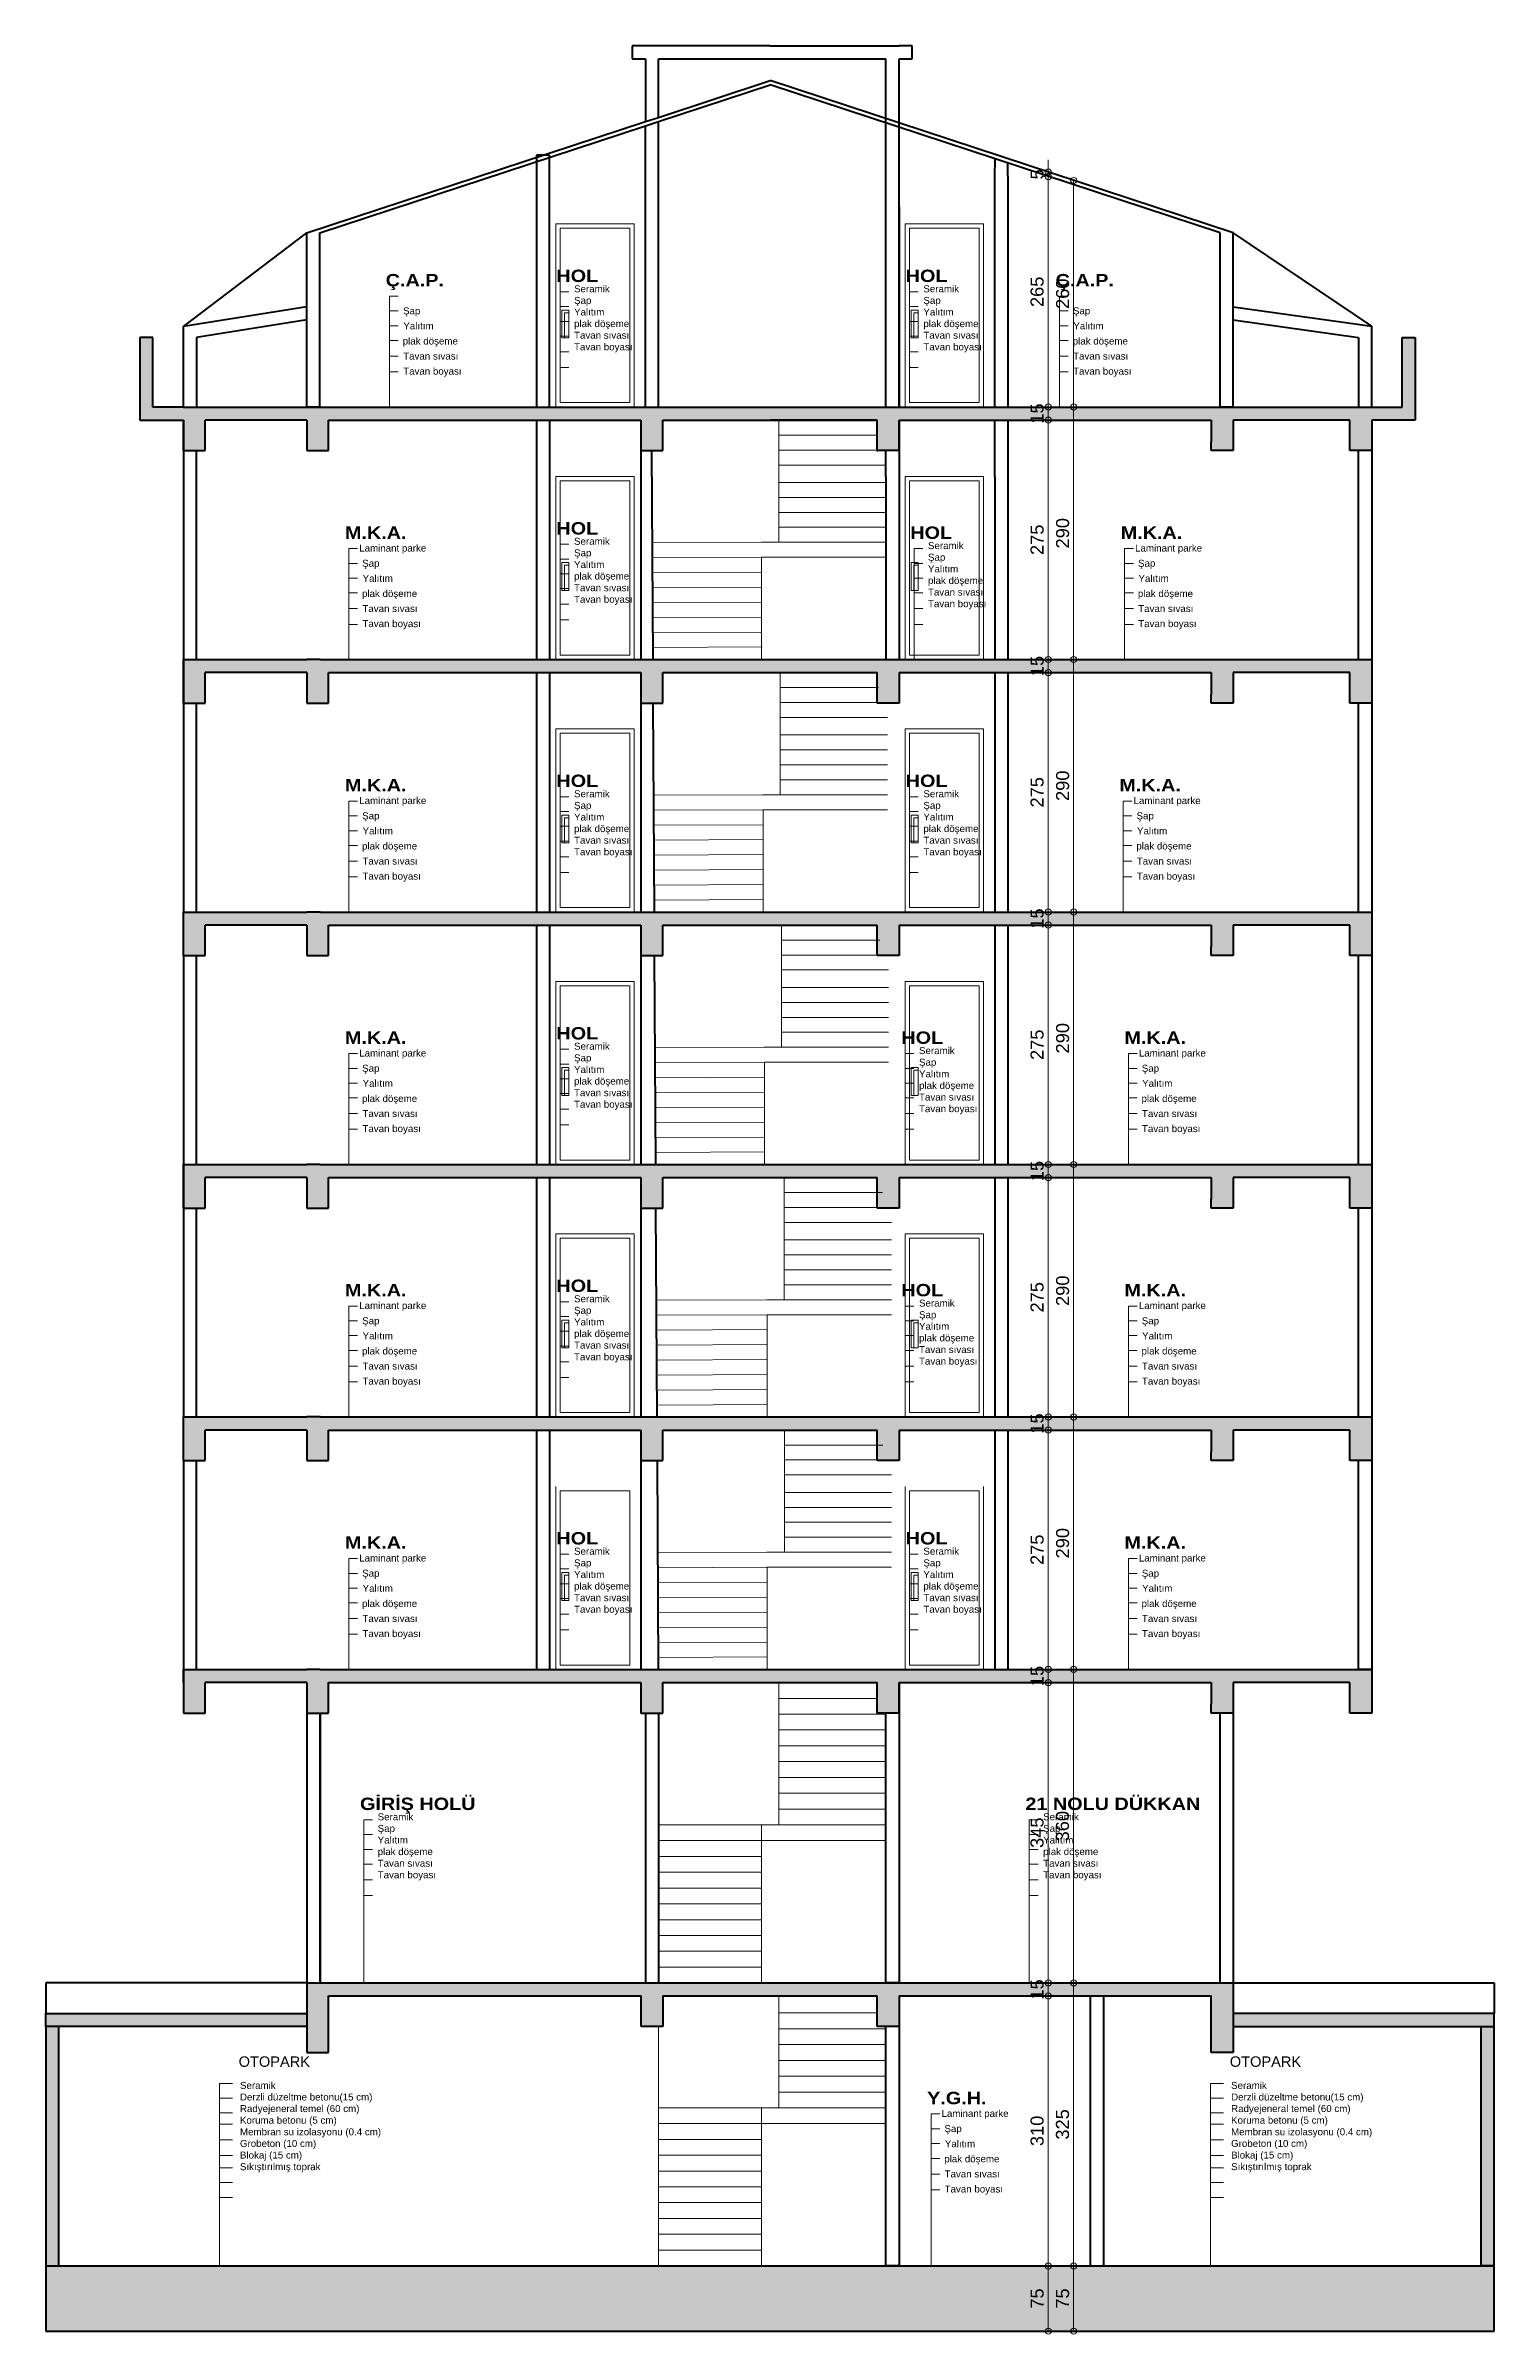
# Model space of a CAD drawing. Header units: millimetres. Extents: x 2075 to 3739, y 403 to 3032.
import ezdxf

# ---------------------------------------------------------------- set-up
doc = ezdxf.new("R2010")
doc.units = ezdxf.units.MM
for name, color, linetype, lineweight in [('SEM_DUVAR1', 136, 'Continuous', 40), ('SEM_IC OLCU', 140, 'Continuous', 13), ('SEM_KAPI', 30, 'Continuous', 18), ('SEM_KOLON TARAMA1', 8, 'Continuous', 13), ('SEM_KOLON1', 244, 'Continuous', 60), ('SEM_MERDİVEN1', 15, 'Continuous', 13), ('SEM_YAZI2', 53, 'Continuous', 9)]:
    doc.layers.add(name, color=color, linetype=linetype, lineweight=lineweight)
doc.styles.get("Standard").update_dxf_attribs({"font": 'arial.ttf'})
doc.dimstyles.new('1-50-2', dxfattribs={"dimtxt": 15, "dimasz": 7, "dimexe": 5, "dimexo": 5, "dimgap": 5, "dimtad": 1, "dimdec": 0, "dimtxsty": 'Standard', "dimblk": 'ORIGIN', "dimcen": 5, "dimdle": 7, "dimclrd": 256, "dimclre": 256, "dimclrt": 256, "dimadec": 0, "dimazin": 0, "dimtfac": 1, "dimtdec": 0, "dimtix": 1, "dimtmove": 0, "dimatfit": 3, "dimldrblk": 'ORIGIN', "dimfxl": 1, "dimlwd": -1, "dimlwe": -1, "dimarcsym": 0})

msp = doc.modelspace()

# ---------------------------------------------------------------- texts
at = {"layer": 'SEM_YAZI2'}
for s, p in [('Şap', (2485.6, 2723.4, 0)), ('Yalıtım', (2486, 2706.1, 0)), ('Şap', (3255.2, 2723.4, 0)), ('Yalıtım', (3255.7, 2706.1, 0)), ('plak döşeme', (2485.3, 2688.7, 0)), ('plak döşeme', (3255, 2688.7, 0)), ('Tavan sıvası', (2485.8, 2671.4, 0)), ('Tavan boyası', (2485.8, 2654.1, 0)), ('Tavan sıvası', (3255.4, 2671.4, 0)), ('Tavan boyası', (3255.4, 2654.1, 0)), ('Laminant parke', (2435.3, 2450.9)), ('Laminant parke', (3326.6, 2450.9)), ('Şap', (2438.7, 2433.4)), ('Yalıtım', (2439.2, 2416.1)), ('Şap', (3330, 2433.4)), ('Yalıtım', (3330.5, 2416.1)), ('plak döşeme', (2438.5, 2398.7)), ('plak döşeme', (3329.8, 2398.7)), ('Tavan sıvası', (2439, 2381.4)), ('Tavan boyası', (2439, 2364.1)), ('Tavan sıvası', (3330.2, 2381.4)), ('Tavan boyası', (3330.2, 2364.1)), ('Laminant parke', (2435.3, 2160.9)), ('Laminant parke', (3324.9, 2160.9)), ('Şap', (2438.7, 2143.4)), ('Yalıtım', (2439.2, 2126.1)), ('Şap', (3328.3, 2143.4)), ('Yalıtım', (3328.8, 2126.1)), ('plak döşeme', (2438.5, 2108.7)), ('plak döşeme', (3328.1, 2108.7)), ('Tavan sıvası', (2439, 2091.4)), ('Tavan boyası', (2439, 2074.1)), ('Tavan sıvası', (3328.6, 2091.4)), ('Tavan boyası', (3328.6, 2074.1)), ('Laminant parke', (2435.3, 1870.9)), ('Laminant parke', (3330.9, 1870.9)), ('Şap', (2438.7, 1853.4)), ('Yalıtım', (2439.2, 1836.1)), ('Şap', (3334.3, 1853.4)), ('Yalıtım', (3334.7, 1836.1)), ('plak döşeme', (2438.5, 1818.7)), ('plak döşeme', (3334, 1818.7)), ('Tavan sıvası', (2439, 1801.4)), ('Tavan boyası', (2439, 1784.1)), ('Tavan sıvası', (3334.5, 1801.4)), ('Tavan boyası', (3334.5, 1784.1)), ('Laminant parke', (2435.3, 1580.9)), ('Laminant parke', (3330.9, 1580.9)), ('Şap', (2438.7, 1563.4)), ('Yalıtım', (2439.2, 1546.1)), ('Şap', (3334.3, 1563.4)), ('Yalıtım', (3334.7, 1546.1)), ('plak döşeme', (2438.5, 1528.7)), ('plak döşeme', (3334, 1528.7)), ('Tavan sıvası', (2439, 1511.4)), ('Tavan boyası', (2439, 1494.1)), ('Tavan sıvası', (3334.5, 1511.4)), ('Tavan boyası', (3334.5, 1494.1)), ('Laminant parke', (2435.3, 1290.9)), ('Laminant parke', (3330.9, 1290.9)), ('Şap', (2438.7, 1273.4)), ('Yalıtım', (2439.2, 1256.1)), ('Şap', (3334.3, 1273.4)), ('Yalıtım', (3334.7, 1256.1)), ('plak döşeme', (2438.5, 1238.7)), ('plak döşeme', (3334, 1238.7)), ('Tavan sıvası', (2439, 1221.4)), ('Tavan boyası', (2439, 1204.1)), ('Tavan sıvası', (3334.5, 1221.4)), ('Tavan boyası', (3334.5, 1204.1)), ('Laminant parke', (3104.2, 653, 0)), ('Şap', (3107.6, 635.6, 0)), ('plak döşeme', (3107.4, 600.9, 0)), ('Yalıtım', (3108.1, 618.2, 0)), ('Tavan sıvası', (3107.8, 583.5, 0)), ('Tavan boyası', (3107.8, 566.2, 0))]:
    msp.add_text(s, height=8, dxfattribs=at).set_placement(p)
at = {"layer": 'SEM_YAZI2', "attachment_point": 1}
for s, width, height, insert, char_height in [('{\\fArial Black|b0|i0|c162|p34;\\H0.7x;Ç.A.P.}', 407.34, 104, (2465.7, 2769.7, 0), 20.321), ('{\\fArial Black|b0|i0|c162|p34;\\H0.7x;HOL}', 407.34, 104, (2661.8, 2774.7, 0), 20.321), ('{\\fArial Black|b0|i0|c162|p34;\\H0.7x;HOL}', 407.34, 104, (3063.1, 2774.7, 0), 20.321), ('{\\fArial Black|b0|i0|c162|p34;\\H0.7x;Ç.A.P.}', 407.34, 104, (3235.3, 2769.7, 0), 20.321), ('{\\H0.6x;\\P\\H0.66667x;Seramik\\PŞap\\PYalıtım\\Pplak döşeme \\PTavan sıvası \\PTavan boyası}', 219.649, 169.1, (2682.1, 2776.7, 0), 20), ('{\\H0.6x;\\P\\H0.66667x;Seramik\\PŞap\\PYalıtım\\Pplak döşeme \\PTavan sıvası \\PTavan boyası}', 219.649, 169.1, (3083.4, 2776.7, 0), 20), ('{\\fArial Black|b0|i0|c162|p34;\\H0.7x;M.K.A.}', 407.34, 104, (2418.9, 2479.7), 20.321), ('{\\fArial Black|b0|i0|c162|p34;\\H0.7x;HOL}', 407.34, 104, (2661.8, 2484.7, 0), 20.321), ('{\\fArial Black|b0|i0|c162|p34;\\H0.7x;HOL}', 407.34, 104, (3068.4, 2479.7), 20.321), ('{\\fArial Black|b0|i0|c162|p34;\\H0.7x;M.K.A.}', 407.34, 104, (3310.1, 2479.7), 20.321), ('{\\H0.6x;\\P\\H0.66667x;Seramik\\PŞap\\PYalıtım\\Pplak döşeme \\PTavan sıvası \\PTavan boyası}', 219.649, 169.1, (2682.1, 2486.7, 0), 20), ('{\\H0.6x;\\P\\H0.66667x;Seramik\\PŞap\\PYalıtım\\Pplak döşeme \\PTavan sıvası \\PTavan boyası}', 219.649, 169.1, (3088.7, 2481.7), 20), ('{\\fArial Black|b0|i0|c162|p34;\\H0.7x;M.K.A.}', 407.34, 104, (2418.9, 2189.7), 20.321), ('{\\fArial Black|b0|i0|c162|p34;\\H0.7x;HOL}', 407.34, 104, (2661.8, 2194.7, 0), 20.321), ('{\\fArial Black|b0|i0|c162|p34;\\H0.7x;HOL}', 407.34, 104, (3063.1, 2194.7, 0), 20.321), ('{\\fArial Black|b0|i0|c162|p34;\\H0.7x;M.K.A.}', 407.34, 104, (3308.5, 2189.7), 20.321), ('{\\H0.6x;\\P\\H0.66667x;Seramik\\PŞap\\PYalıtım\\Pplak döşeme \\PTavan sıvası \\PTavan boyası}', 219.649, 169.1, (2682.1, 2196.7, 0), 20), ('{\\H0.6x;\\P\\H0.66667x;Seramik\\PŞap\\PYalıtım\\Pplak döşeme \\PTavan sıvası \\PTavan boyası}', 219.649, 169.1, (3083.4, 2196.7, 0), 20), ('{\\fArial Black|b0|i0|c162|p34;\\H0.7x;M.K.A.}', 407.34, 104, (2418.9, 1899.7), 20.321), ('{\\fArial Black|b0|i0|c162|p34;\\H0.7x;HOL}', 407.34, 104, (2661.8, 1904.7, 0), 20.321), ('{\\fArial Black|b0|i0|c162|p34;\\H0.7x;HOL}', 407.34, 104, (3058.1, 1899.7, 0), 20.321), ('{\\fArial Black|b0|i0|c162|p34;\\H0.7x;M.K.A.}', 407.34, 104, (3314.4, 1899.7), 20.321), ('{\\H0.6x;\\P\\H0.66667x;Seramik\\PŞap\\PYalıtım\\Pplak döşeme \\PTavan sıvası \\PTavan boyası}', 219.649, 169.1, (2682.1, 1906.7, 0), 20), ('{\\H0.6x;\\P\\H0.66667x;Seramik\\PŞap\\PYalıtım\\Pplak döşeme \\PTavan sıvası \\PTavan boyası}', 219.649, 169.1, (3078.4, 1901.7, 0), 20), ('{\\fArial Black|b0|i0|c162|p34;\\H0.7x;M.K.A.}', 407.34, 104, (2418.9, 1609.7), 20.321), ('{\\fArial Black|b0|i0|c162|p34;\\H0.7x;HOL}', 407.34, 104, (2661.8, 1614.7, 0), 20.321), ('{\\fArial Black|b0|i0|c162|p34;\\H0.7x;HOL}', 407.34, 104, (3058.1, 1609.7, 0), 20.321), ('{\\fArial Black|b0|i0|c162|p34;\\H0.7x;M.K.A.}', 407.34, 104, (3314.4, 1609.7), 20.321), ('{\\H0.6x;\\P\\H0.66667x;Seramik\\PŞap\\PYalıtım\\Pplak döşeme \\PTavan sıvası \\PTavan boyası}', 219.649, 169.1, (2682.1, 1616.7, 0), 20), ('{\\H0.6x;\\P\\H0.66667x;Seramik\\PŞap\\PYalıtım\\Pplak döşeme \\PTavan sıvası \\PTavan boyası}', 219.649, 169.1, (3078.4, 1611.7, 0), 20), ('{\\fArial Black|b0|i0|c162|p34;\\H0.7x;M.K.A.}', 407.34, 104, (2418.9, 1319.7), 20.321), ('{\\fArial Black|b0|i0|c162|p34;\\H0.7x;HOL}', 407.34, 104, (2661.8, 1324.7, 0), 20.321), ('{\\fArial Black|b0|i0|c162|p34;\\H0.7x;HOL}', 407.34, 104, (3063.1, 1324.7, 0), 20.321), ('{\\fArial Black|b0|i0|c162|p34;\\H0.7x;M.K.A.}', 407.34, 104, (3314.4, 1319.7), 20.321), ('{\\H0.6x;\\P\\H0.66667x;Seramik\\PŞap\\PYalıtım\\Pplak döşeme \\PTavan sıvası \\PTavan boyası}', 219.649, 169.1, (2682.1, 1326.7, 0), 20), ('{\\H0.6x;\\P\\H0.66667x;Seramik\\PŞap\\PYalıtım\\Pplak döşeme \\PTavan sıvası \\PTavan boyası}', 219.649, 169.1, (3083.4, 1326.7, 0), 20), ('{\\fArial Black|b0|i0|c162|p34;\\H0.7x;GİRİŞ HOLÜ}', 407.34, 104, (2436.2, 1019.7), 20.321), ('{\\H0.6x;\\P\\H0.66667x;Seramik\\PŞap\\PYalıtım\\Pplak döşeme \\PTavan sıvası \\PTavan boyası}', 219.649, 169.1, (2456.5, 1021.7), 20), ('{\\fArial Black|b0|i0|c162|p34;\\H0.7x;21 NOLU DÜKKAN}', 407.34, 104, (3200.6, 1019.7), 20.321), ('{\\H0.6x;\\P\\H0.66667x;Seramik\\PŞap\\PYalıtım\\Pplak döşeme \\PTavan sıvası \\PTavan boyası}', 219.649, 169.1, (3221, 1021.7), 20), ('{\\H0.6x;OTOPARK}', 219.649, 211.3, (2296.8, 722.5), 20), ('{\\H0.6x;OTOPARK}', 219.649, 211.3, (3435.4, 722.5), 20), ('{\\H0.4x;Seramik\\PDerzli düzeltme betonu(15 cm)\\P\\H0.99999x;Radyejeneral temel (60 cm)\\H0.99999x;\\PKoruma betonu (5 cm)\\PMembran su izolasyonu (0.4 cm)\\PGrobeton (10 cm)\\PBlokaj (15 cm)\\PSıkıştırılmış toprak}', 219.649, 211.3, (2298.3, 693.2), 20), ('{\\H0.4x;Seramik\\PDerzli düzeltme betonu(15 cm)\\P\\H0.99999x;Radyejeneral temel (60 cm)\\H0.99999x;\\PKoruma betonu (5 cm)\\PMembran su izolasyonu (0.4 cm)\\PGrobeton (10 cm)\\PBlokaj (15 cm)\\PSıkıştırılmış toprak}', 219.649, 211.3, (3436.9, 693.2), 20), ('{\\fArial Black|b0|i0|c162|p34;\\H0.7x;Y.G.H.}', 407.34, 104, (3087.7, 681.8, 0), 20.321)]:
    msp.add_mtext_dynamic_auto_height_columns(s, width=width, gutter_width=100, height=height, count=1, dxfattribs=dict(at, insert=insert, char_height=char_height))

# ---------------------------------------------------------------- blocks, each defined once
blk = doc.blocks.new('_Origin')
at = {"color": 0, "linetype": 'ByBlock', "lineweight": -2}
blk.add_line((0, 0), (-1, 0), dxfattribs=at)
blk.add_circle((0, 0), 0.5, dxfattribs=at)
blk = doc.blocks.new('*D998')
at = {"layer": 'Defpoints', "color": 0, "transparency": 16777216}
for p in [(3213.6, 481.9), (3226.8, 481.9), (3213.6, 406.9)]:
    blk.add_point(p, dxfattribs=at)
at = {"layer": 'SEM_IC OLCU', "transparency": 16777216}
for p, q in [((3218.6, 481.9), (3231.8, 481.9)), ((3226.8, 413.9), (3226.8, 474.9)), ((3218.6, 406.9), (3231.8, 406.9))]:
    blk.add_line(p, q, dxfattribs=at)
at = {"layer": 'SEM_IC OLCU', "transparency": 16777216, "xscale": 7, "yscale": 7, "zscale": 7}
for p, rotation in [((3226.8, 481.9), 90), ((3226.8, 406.9), 270)]:
    blk.add_blockref('_Origin', p, dxfattribs=dict(at, rotation=rotation))
at = {"layer": 'SEM_IC OLCU', "transparency": 16777216, "insert": (3214.1, 444.4), "char_height": 15, "attachment_point": 5, "rotation": 90}
blk.add_mtext('75', dxfattribs=at)
blk = doc.blocks.new('*D999')
at = {"layer": 'Defpoints', "color": 0, "transparency": 16777216}
for p in [(3226.8, 791.9), (3226.8, 791.9), (3213.6, 481.9)]:
    blk.add_point(p, dxfattribs=at)
at = {"layer": 'SEM_IC OLCU', "transparency": 16777216}
for p, q in [((3226.8, 488.9), (3226.8, 784.9)), ((3218.6, 481.9), (3231.8, 481.9))]:
    blk.add_line(p, q, dxfattribs=at)
at = {"layer": 'SEM_IC OLCU', "transparency": 16777216, "xscale": 7, "yscale": 7, "zscale": 7}
for p, rotation in [((3226.8, 791.9), 90), ((3226.8, 481.9), 270)]:
    blk.add_blockref('_Origin', p, dxfattribs=dict(at, rotation=rotation))
at = {"layer": 'SEM_IC OLCU', "transparency": 16777216, "insert": (3214.1, 636.9), "char_height": 15, "attachment_point": 5, "rotation": 90}
blk.add_mtext('310', dxfattribs=at)
blk = doc.blocks.new('*D1000')
at = {"layer": 'Defpoints', "color": 0, "transparency": 16777216}
for p in [(3226.8, 806.9), (3226.8, 806.9), (3226.8, 791.9)]:
    blk.add_point(p, dxfattribs=at)
at = {"layer": 'SEM_IC OLCU', "transparency": 16777216}
for p, q in [((3226.8, 813.9), (3226.8, 820.9)), ((3226.8, 791.9), (3226.8, 806.9)), ((3226.8, 784.9), (3226.8, 777.9))]:
    blk.add_line(p, q, dxfattribs=at)
at = {"layer": 'SEM_IC OLCU', "transparency": 16777216, "xscale": 7, "yscale": 7, "zscale": 7}
for p, rotation in [((3226.8, 806.9), 270), ((3226.8, 791.9), 90)]:
    blk.add_blockref('_Origin', p, dxfattribs=dict(at, rotation=rotation))
at = {"layer": 'SEM_IC OLCU', "transparency": 16777216, "insert": (3214.1, 799.4), "char_height": 15, "attachment_point": 5, "rotation": 90}
blk.add_mtext('15', dxfattribs=at)
blk = doc.blocks.new('*D1001')
at = {"layer": 'Defpoints', "color": 0, "transparency": 16777216}
for p in [(3226.8, 1151.9), (3226.8, 1151.9), (3226.8, 806.9)]:
    blk.add_point(p, dxfattribs=at)
at = {"layer": 'SEM_IC OLCU', "transparency": 16777216}
blk.add_line((3226.8, 813.9), (3226.8, 1144.9), dxfattribs=at)
at = {"layer": 'SEM_IC OLCU', "transparency": 16777216, "xscale": 7, "yscale": 7, "zscale": 7}
for p, rotation in [((3226.8, 1151.9), 90), ((3226.8, 806.9), 270)]:
    blk.add_blockref('_Origin', p, dxfattribs=dict(at, rotation=rotation))
at = {"layer": 'SEM_IC OLCU', "transparency": 16777216, "insert": (3214.1, 979.4), "char_height": 15, "attachment_point": 5, "rotation": 90}
blk.add_mtext('345', dxfattribs=at)
blk = doc.blocks.new('*D1002')
at = {"layer": 'Defpoints', "color": 0, "transparency": 16777216}
for p in [(3226.8, 1166.9), (3226.8, 1166.9), (3226.8, 1151.9)]:
    blk.add_point(p, dxfattribs=at)
at = {"layer": 'SEM_IC OLCU', "transparency": 16777216}
for p, q in [((3226.8, 1173.9), (3226.8, 1180.9)), ((3226.8, 1151.9), (3226.8, 1166.9)), ((3226.8, 1144.9), (3226.8, 1137.9))]:
    blk.add_line(p, q, dxfattribs=at)
at = {"layer": 'SEM_IC OLCU', "transparency": 16777216, "xscale": 7, "yscale": 7, "zscale": 7}
for p, rotation in [((3226.8, 1166.9), 270), ((3226.8, 1151.9), 90)]:
    blk.add_blockref('_Origin', p, dxfattribs=dict(at, rotation=rotation))
at = {"layer": 'SEM_IC OLCU', "transparency": 16777216, "insert": (3214.1, 1159.4), "char_height": 15, "attachment_point": 5, "rotation": 90}
blk.add_mtext('15', dxfattribs=at)
blk = doc.blocks.new('*D1003')
at = {"layer": 'Defpoints', "color": 0, "transparency": 16777216}
for p in [(3226.8, 1441.9), (3226.8, 1441.9), (3226.8, 1166.9)]:
    blk.add_point(p, dxfattribs=at)
at = {"layer": 'SEM_IC OLCU', "transparency": 16777216}
blk.add_line((3226.8, 1173.9), (3226.8, 1434.9), dxfattribs=at)
at = {"layer": 'SEM_IC OLCU', "transparency": 16777216, "xscale": 7, "yscale": 7, "zscale": 7}
for p, rotation in [((3226.8, 1441.9), 90), ((3226.8, 1166.9), 270)]:
    blk.add_blockref('_Origin', p, dxfattribs=dict(at, rotation=rotation))
at = {"layer": 'SEM_IC OLCU', "transparency": 16777216, "insert": (3214.1, 1304.4), "char_height": 15, "attachment_point": 5, "rotation": 90}
blk.add_mtext('275', dxfattribs=at)
blk = doc.blocks.new('*D1004')
at = {"layer": 'Defpoints', "color": 0, "transparency": 16777216}
for p in [(3226.8, 1456.9), (3226.8, 1456.9), (3226.8, 1441.9)]:
    blk.add_point(p, dxfattribs=at)
at = {"layer": 'SEM_IC OLCU', "transparency": 16777216}
for p, q in [((3226.8, 1463.9), (3226.8, 1470.9)), ((3226.8, 1441.9), (3226.8, 1456.9)), ((3226.8, 1434.9), (3226.8, 1427.9))]:
    blk.add_line(p, q, dxfattribs=at)
at = {"layer": 'SEM_IC OLCU', "transparency": 16777216, "xscale": 7, "yscale": 7, "zscale": 7}
for p, rotation in [((3226.8, 1456.9), 270), ((3226.8, 1441.9), 90)]:
    blk.add_blockref('_Origin', p, dxfattribs=dict(at, rotation=rotation))
at = {"layer": 'SEM_IC OLCU', "transparency": 16777216, "insert": (3214.1, 1449.4), "char_height": 15, "attachment_point": 5, "rotation": 90}
blk.add_mtext('15', dxfattribs=at)
blk = doc.blocks.new('*D1005')
at = {"layer": 'Defpoints', "color": 0, "transparency": 16777216}
for p in [(3226.8, 1731.9), (3226.8, 1731.9), (3226.8, 1456.9)]:
    blk.add_point(p, dxfattribs=at)
at = {"layer": 'SEM_IC OLCU', "transparency": 16777216}
blk.add_line((3226.8, 1463.9), (3226.8, 1724.9), dxfattribs=at)
at = {"layer": 'SEM_IC OLCU', "transparency": 16777216, "xscale": 7, "yscale": 7, "zscale": 7}
for p, rotation in [((3226.8, 1731.9), 90), ((3226.8, 1456.9), 270)]:
    blk.add_blockref('_Origin', p, dxfattribs=dict(at, rotation=rotation))
at = {"layer": 'SEM_IC OLCU', "transparency": 16777216, "insert": (3214.1, 1594.4), "char_height": 15, "attachment_point": 5, "rotation": 90}
blk.add_mtext('275', dxfattribs=at)
blk = doc.blocks.new('*D1006')
at = {"layer": 'Defpoints', "color": 0, "transparency": 16777216}
for p in [(3226.8, 1746.9), (3226.8, 1746.9), (3226.8, 1731.9)]:
    blk.add_point(p, dxfattribs=at)
at = {"layer": 'SEM_IC OLCU', "transparency": 16777216}
for p, q in [((3226.8, 1753.9), (3226.8, 1760.9)), ((3226.8, 1731.9), (3226.8, 1746.9)), ((3226.8, 1724.9), (3226.8, 1717.9))]:
    blk.add_line(p, q, dxfattribs=at)
at = {"layer": 'SEM_IC OLCU', "transparency": 16777216, "xscale": 7, "yscale": 7, "zscale": 7}
for p, rotation in [((3226.8, 1746.9), 270), ((3226.8, 1731.9), 90)]:
    blk.add_blockref('_Origin', p, dxfattribs=dict(at, rotation=rotation))
at = {"layer": 'SEM_IC OLCU', "transparency": 16777216, "insert": (3214.1, 1739.4), "char_height": 15, "attachment_point": 5, "rotation": 90}
blk.add_mtext('15', dxfattribs=at)
blk = doc.blocks.new('*D1007')
at = {"layer": 'Defpoints', "color": 0, "transparency": 16777216}
for p in [(3226.8, 2021.9), (3226.8, 2021.9), (3226.8, 1746.9)]:
    blk.add_point(p, dxfattribs=at)
at = {"layer": 'SEM_IC OLCU', "transparency": 16777216}
blk.add_line((3226.8, 1753.9), (3226.8, 2014.9), dxfattribs=at)
at = {"layer": 'SEM_IC OLCU', "transparency": 16777216, "xscale": 7, "yscale": 7, "zscale": 7}
for p, rotation in [((3226.8, 2021.9), 90), ((3226.8, 1746.9), 270)]:
    blk.add_blockref('_Origin', p, dxfattribs=dict(at, rotation=rotation))
at = {"layer": 'SEM_IC OLCU', "transparency": 16777216, "insert": (3214.1, 1884.4), "char_height": 15, "attachment_point": 5, "rotation": 90}
blk.add_mtext('275', dxfattribs=at)
blk = doc.blocks.new('*D1008')
at = {"layer": 'Defpoints', "color": 0, "transparency": 16777216}
for p in [(3226.8, 2036.9), (3226.8, 2036.9), (3226.8, 2021.9)]:
    blk.add_point(p, dxfattribs=at)
at = {"layer": 'SEM_IC OLCU', "transparency": 16777216}
for p, q in [((3226.8, 2043.9), (3226.8, 2050.9)), ((3226.8, 2021.9), (3226.8, 2036.9)), ((3226.8, 2014.9), (3226.8, 2007.9))]:
    blk.add_line(p, q, dxfattribs=at)
at = {"layer": 'SEM_IC OLCU', "transparency": 16777216, "xscale": 7, "yscale": 7, "zscale": 7}
for p, rotation in [((3226.8, 2036.9), 270), ((3226.8, 2021.9), 90)]:
    blk.add_blockref('_Origin', p, dxfattribs=dict(at, rotation=rotation))
at = {"layer": 'SEM_IC OLCU', "transparency": 16777216, "insert": (3214.1, 2029.4), "char_height": 15, "attachment_point": 5, "rotation": 90}
blk.add_mtext('15', dxfattribs=at)
blk = doc.blocks.new('*D1009')
at = {"layer": 'Defpoints', "color": 0, "transparency": 16777216}
for p in [(3226.8, 2311.9), (3226.8, 2311.9), (3226.8, 2036.9)]:
    blk.add_point(p, dxfattribs=at)
at = {"layer": 'SEM_IC OLCU', "transparency": 16777216}
blk.add_line((3226.8, 2043.9), (3226.8, 2304.9), dxfattribs=at)
at = {"layer": 'SEM_IC OLCU', "transparency": 16777216, "xscale": 7, "yscale": 7, "zscale": 7}
for p, rotation in [((3226.8, 2311.9), 90), ((3226.8, 2036.9), 270)]:
    blk.add_blockref('_Origin', p, dxfattribs=dict(at, rotation=rotation))
at = {"layer": 'SEM_IC OLCU', "transparency": 16777216, "insert": (3214.1, 2174.4), "char_height": 15, "attachment_point": 5, "rotation": 90}
blk.add_mtext('275', dxfattribs=at)
blk = doc.blocks.new('*D1010')
at = {"layer": 'Defpoints', "color": 0, "transparency": 16777216}
for p in [(3226.8, 2326.9), (3226.8, 2326.9), (3226.8, 2311.9)]:
    blk.add_point(p, dxfattribs=at)
at = {"layer": 'SEM_IC OLCU', "transparency": 16777216}
for p, q in [((3226.8, 2333.9), (3226.8, 2340.9)), ((3226.8, 2311.9), (3226.8, 2326.9)), ((3226.8, 2304.9), (3226.8, 2297.9))]:
    blk.add_line(p, q, dxfattribs=at)
at = {"layer": 'SEM_IC OLCU', "transparency": 16777216, "xscale": 7, "yscale": 7, "zscale": 7}
for p, rotation in [((3226.8, 2326.9), 270), ((3226.8, 2311.9), 90)]:
    blk.add_blockref('_Origin', p, dxfattribs=dict(at, rotation=rotation))
at = {"layer": 'SEM_IC OLCU', "transparency": 16777216, "insert": (3214.1, 2319.4), "char_height": 15, "attachment_point": 5, "rotation": 90}
blk.add_mtext('15', dxfattribs=at)
blk = doc.blocks.new('*D1011')
at = {"layer": 'Defpoints', "color": 0, "transparency": 16777216}
for p in [(3226.8, 2601.9), (3226.8, 2601.9), (3226.8, 2326.9)]:
    blk.add_point(p, dxfattribs=at)
at = {"layer": 'SEM_IC OLCU', "transparency": 16777216}
blk.add_line((3226.8, 2333.9), (3226.8, 2594.9), dxfattribs=at)
at = {"layer": 'SEM_IC OLCU', "transparency": 16777216, "xscale": 7, "yscale": 7, "zscale": 7}
for p, rotation in [((3226.8, 2601.9), 90), ((3226.8, 2326.9), 270)]:
    blk.add_blockref('_Origin', p, dxfattribs=dict(at, rotation=rotation))
at = {"layer": 'SEM_IC OLCU', "transparency": 16777216, "insert": (3214.1, 2464.4), "char_height": 15, "attachment_point": 5, "rotation": 90}
blk.add_mtext('275', dxfattribs=at)
blk = doc.blocks.new('*D1012')
at = {"layer": 'Defpoints', "color": 0, "transparency": 16777216}
for p in [(3226.8, 2616.9), (3226.8, 2616.9), (3226.8, 2601.9)]:
    blk.add_point(p, dxfattribs=at)
at = {"layer": 'SEM_IC OLCU', "transparency": 16777216}
for p, q in [((3226.8, 2623.9), (3226.8, 2630.9)), ((3226.8, 2601.9), (3226.8, 2616.9)), ((3226.8, 2594.9), (3226.8, 2587.9))]:
    blk.add_line(p, q, dxfattribs=at)
at = {"layer": 'SEM_IC OLCU', "transparency": 16777216, "xscale": 7, "yscale": 7, "zscale": 7}
for p, rotation in [((3226.8, 2616.9), 270), ((3226.8, 2601.9), 90)]:
    blk.add_blockref('_Origin', p, dxfattribs=dict(at, rotation=rotation))
at = {"layer": 'SEM_IC OLCU', "transparency": 16777216, "insert": (3214.1, 2609.4), "char_height": 15, "attachment_point": 5, "rotation": 90}
blk.add_mtext('15', dxfattribs=at)
blk = doc.blocks.new('*D1013')
at = {"layer": 'Defpoints', "color": 0, "transparency": 16777216}
for p in [(3226.8, 2881.5), (3227.7, 2881.5), (3226.8, 2616.9)]:
    blk.add_point(p, dxfattribs=at)
at = {"layer": 'SEM_IC OLCU', "transparency": 16777216}
for p, q in [((3222.7, 2881.5), (3221.8, 2881.5)), ((3226.8, 2623.9), (3226.8, 2874.5))]:
    blk.add_line(p, q, dxfattribs=at)
at = {"layer": 'SEM_IC OLCU', "transparency": 16777216, "xscale": 7, "yscale": 7, "zscale": 7}
for p, rotation in [((3226.8, 2881.5), 90), ((3226.8, 2616.9), 270)]:
    blk.add_blockref('_Origin', p, dxfattribs=dict(at, rotation=rotation))
at = {"layer": 'SEM_IC OLCU', "transparency": 16777216, "insert": (3214.1, 2749.2), "char_height": 15, "attachment_point": 5, "rotation": 90}
blk.add_mtext('265', dxfattribs=at)
blk = doc.blocks.new('*D1014')
at = {"layer": 'Defpoints', "color": 0, "transparency": 16777216}
for p in [(3226.8, 2886.8), (3226.8, 2886.8), (3227.7, 2881.5)]:
    blk.add_point(p, dxfattribs=at)
at = {"layer": 'SEM_IC OLCU', "transparency": 16777216}
for p, q in [((3226.8, 2893.8), (3226.8, 2900.8)), ((3221.8, 2886.8), (3221.8, 2886.8)), ((3222.7, 2881.5), (3221.8, 2881.5)), ((3226.8, 2881.5), (3226.8, 2886.8)), ((3226.8, 2874.5), (3226.8, 2867.5))]:
    blk.add_line(p, q, dxfattribs=at)
at = {"layer": 'SEM_IC OLCU', "transparency": 16777216, "xscale": 7, "yscale": 7, "zscale": 7}
for p, rotation in [((3226.8, 2886.8), 270), ((3226.8, 2881.5), 90)]:
    blk.add_blockref('_Origin', p, dxfattribs=dict(at, rotation=rotation))
at = {"layer": 'SEM_IC OLCU', "transparency": 16777216, "insert": (3214.1, 2884.1), "char_height": 15, "attachment_point": 5, "rotation": 90}
blk.add_mtext('5', dxfattribs=at)
blk = doc.blocks.new('*D1015')
at = {"layer": 'Defpoints', "color": 0, "transparency": 16777216}
for p in [(3247.4, 481.9), (3256, 481.9), (3247.4, 406.9)]:
    blk.add_point(p, dxfattribs=at)
at = {"layer": 'SEM_IC OLCU', "transparency": 16777216}
for p, q in [((3252.4, 481.9), (3261, 481.9)), ((3256, 413.9), (3256, 474.9)), ((3252.4, 406.9), (3261, 406.9))]:
    blk.add_line(p, q, dxfattribs=at)
at = {"layer": 'SEM_IC OLCU', "transparency": 16777216, "xscale": 7, "yscale": 7, "zscale": 7}
for p, rotation in [((3256, 481.9), 90), ((3256, 406.9), 270)]:
    blk.add_blockref('_Origin', p, dxfattribs=dict(at, rotation=rotation))
at = {"layer": 'SEM_IC OLCU', "transparency": 16777216, "insert": (3243.4, 444.4), "char_height": 15, "attachment_point": 5, "rotation": 90}
blk.add_mtext('75', dxfattribs=at)
blk = doc.blocks.new('*D1016')
at = {"layer": 'Defpoints', "color": 0, "transparency": 16777216}
for p in [(3256, 806.9), (3256, 806.9), (3247.4, 481.9)]:
    blk.add_point(p, dxfattribs=at)
at = {"layer": 'SEM_IC OLCU', "transparency": 16777216}
for p, q in [((3256, 488.9), (3256, 799.9)), ((3252.4, 481.9), (3261, 481.9))]:
    blk.add_line(p, q, dxfattribs=at)
at = {"layer": 'SEM_IC OLCU', "transparency": 16777216, "xscale": 7, "yscale": 7, "zscale": 7}
for p, rotation in [((3256, 806.9), 90), ((3256, 481.9), 270)]:
    blk.add_blockref('_Origin', p, dxfattribs=dict(at, rotation=rotation))
at = {"layer": 'SEM_IC OLCU', "transparency": 16777216, "insert": (3243.3, 644.4), "char_height": 15, "attachment_point": 5, "rotation": 90}
blk.add_mtext('325', dxfattribs=at)
blk = doc.blocks.new('*D1017')
at = {"layer": 'Defpoints', "color": 0, "transparency": 16777216}
for p in [(3256, 1166.9), (3256, 1166.9), (3256, 806.9)]:
    blk.add_point(p, dxfattribs=at)
at = {"layer": 'SEM_IC OLCU', "transparency": 16777216}
blk.add_line((3256, 813.9), (3256, 1159.9), dxfattribs=at)
at = {"layer": 'SEM_IC OLCU', "transparency": 16777216, "xscale": 7, "yscale": 7, "zscale": 7}
for p, rotation in [((3256, 1166.9), 90), ((3256, 806.9), 270)]:
    blk.add_blockref('_Origin', p, dxfattribs=dict(at, rotation=rotation))
at = {"layer": 'SEM_IC OLCU', "transparency": 16777216, "insert": (3243.3, 986.9), "char_height": 15, "attachment_point": 5, "rotation": 90}
blk.add_mtext('360', dxfattribs=at)
blk = doc.blocks.new('*D1018')
at = {"layer": 'Defpoints', "color": 0, "transparency": 16777216}
for p in [(3256, 1456.9), (3256, 1456.9), (3256, 1166.9)]:
    blk.add_point(p, dxfattribs=at)
at = {"layer": 'SEM_IC OLCU', "transparency": 16777216}
blk.add_line((3256, 1173.9), (3256, 1449.9), dxfattribs=at)
at = {"layer": 'SEM_IC OLCU', "transparency": 16777216, "xscale": 7, "yscale": 7, "zscale": 7}
for p, rotation in [((3256, 1456.9), 90), ((3256, 1166.9), 270)]:
    blk.add_blockref('_Origin', p, dxfattribs=dict(at, rotation=rotation))
at = {"layer": 'SEM_IC OLCU', "transparency": 16777216, "insert": (3243.4, 1311.9), "char_height": 15, "attachment_point": 5, "rotation": 90}
blk.add_mtext('290', dxfattribs=at)
blk = doc.blocks.new('*D1019')
at = {"layer": 'Defpoints', "color": 0, "transparency": 16777216}
for p in [(3256, 1746.9), (3256, 1746.9), (3256, 1456.9)]:
    blk.add_point(p, dxfattribs=at)
at = {"layer": 'SEM_IC OLCU', "transparency": 16777216}
blk.add_line((3256, 1463.9), (3256, 1739.9), dxfattribs=at)
at = {"layer": 'SEM_IC OLCU', "transparency": 16777216, "xscale": 7, "yscale": 7, "zscale": 7}
for p, rotation in [((3256, 1746.9), 90), ((3256, 1456.9), 270)]:
    blk.add_blockref('_Origin', p, dxfattribs=dict(at, rotation=rotation))
at = {"layer": 'SEM_IC OLCU', "transparency": 16777216, "insert": (3243.4, 1601.9), "char_height": 15, "attachment_point": 5, "rotation": 90}
blk.add_mtext('290', dxfattribs=at)
blk = doc.blocks.new('*D1020')
at = {"layer": 'Defpoints', "color": 0, "transparency": 16777216}
for p in [(3256, 2036.9), (3256, 2036.9), (3256, 1746.9)]:
    blk.add_point(p, dxfattribs=at)
at = {"layer": 'SEM_IC OLCU', "transparency": 16777216}
blk.add_line((3256, 1753.9), (3256, 2029.9), dxfattribs=at)
at = {"layer": 'SEM_IC OLCU', "transparency": 16777216, "xscale": 7, "yscale": 7, "zscale": 7}
for p, rotation in [((3256, 2036.9), 90), ((3256, 1746.9), 270)]:
    blk.add_blockref('_Origin', p, dxfattribs=dict(at, rotation=rotation))
at = {"layer": 'SEM_IC OLCU', "transparency": 16777216, "insert": (3243.4, 1891.9), "char_height": 15, "attachment_point": 5, "rotation": 90}
blk.add_mtext('290', dxfattribs=at)
blk = doc.blocks.new('*D1021')
at = {"layer": 'Defpoints', "color": 0, "transparency": 16777216}
for p in [(3256, 2326.9), (3256, 2326.9), (3256, 2036.9)]:
    blk.add_point(p, dxfattribs=at)
at = {"layer": 'SEM_IC OLCU', "transparency": 16777216}
blk.add_line((3256, 2043.9), (3256, 2319.9), dxfattribs=at)
at = {"layer": 'SEM_IC OLCU', "transparency": 16777216, "xscale": 7, "yscale": 7, "zscale": 7}
for p, rotation in [((3256, 2326.9), 90), ((3256, 2036.9), 270)]:
    blk.add_blockref('_Origin', p, dxfattribs=dict(at, rotation=rotation))
at = {"layer": 'SEM_IC OLCU', "transparency": 16777216, "insert": (3243.4, 2181.9), "char_height": 15, "attachment_point": 5, "rotation": 90}
blk.add_mtext('290', dxfattribs=at)
blk = doc.blocks.new('*D1022')
at = {"layer": 'Defpoints', "color": 0, "transparency": 16777216}
for p in [(3256, 2616.9), (3256, 2616.9), (3256, 2326.9)]:
    blk.add_point(p, dxfattribs=at)
at = {"layer": 'SEM_IC OLCU', "transparency": 16777216}
blk.add_line((3256, 2333.9), (3256, 2609.9), dxfattribs=at)
at = {"layer": 'SEM_IC OLCU', "transparency": 16777216, "xscale": 7, "yscale": 7, "zscale": 7}
for p, rotation in [((3256, 2616.9), 90), ((3256, 2326.9), 270)]:
    blk.add_blockref('_Origin', p, dxfattribs=dict(at, rotation=rotation))
at = {"layer": 'SEM_IC OLCU', "transparency": 16777216, "insert": (3243.4, 2471.9), "char_height": 15, "attachment_point": 5, "rotation": 90}
blk.add_mtext('290', dxfattribs=at)
blk = doc.blocks.new('*D1023')
at = {"layer": 'Defpoints', "color": 0, "transparency": 16777216}
for p in [(3256, 2877.1), (3256, 2877.1), (3256, 2616.9)]:
    blk.add_point(p, dxfattribs=at)
at = {"layer": 'SEM_IC OLCU', "transparency": 16777216}
for p, q in [((3251, 2877.1), (3251, 2877.1)), ((3256, 2623.9), (3256, 2870.1))]:
    blk.add_line(p, q, dxfattribs=at)
at = {"layer": 'SEM_IC OLCU', "transparency": 16777216, "xscale": 7, "yscale": 7, "zscale": 7}
for p, rotation in [((3256, 2877.1), 90), ((3256, 2616.9), 270)]:
    blk.add_blockref('_Origin', p, dxfattribs=dict(at, rotation=rotation))
at = {"layer": 'SEM_IC OLCU', "transparency": 16777216, "insert": (3243.4, 2747), "char_height": 15, "attachment_point": 5, "rotation": 90}
blk.add_mtext('260', dxfattribs=at)

# ---------------------------------------------------------------- dimensions: what is measured, and where the dimension line sits
at = {"layer": 'SEM_IC OLCU'}
for base, p1, p2, picture, middle in [((3226.8, 2886.8), (3227.7, 2881.5), (3226.8, 2886.8), '*D1014', (3214.1, 2884.1)), ((3226.8, 2881.5), (3226.8, 2616.9), (3227.7, 2881.5), '*D1013', (3214.1, 2749.2)), ((3256, 2877.1), (3256, 2616.9), (3256, 2877.1), '*D1023', (3243.4, 2747)), ((3226.8, 2616.9), (3226.8, 2601.9), (3226.8, 2616.9), '*D1012', (3214.1, 2609.4)), ((3226.8, 2601.9), (3226.8, 2326.9), (3226.8, 2601.9), '*D1011', (3214.1, 2464.4)), ((3256, 2616.9), (3256, 2326.9), (3256, 2616.9), '*D1022', (3243.4, 2471.9)), ((3226.8, 2326.9), (3226.8, 2311.9), (3226.8, 2326.9), '*D1010', (3214.1, 2319.4)), ((3226.8, 2311.9), (3226.8, 2036.9), (3226.8, 2311.9), '*D1009', (3214.1, 2174.4)), ((3256, 2326.9), (3256, 2036.9), (3256, 2326.9), '*D1021', (3243.4, 2181.9)), ((3226.8, 2036.9), (3226.8, 2021.9), (3226.8, 2036.9), '*D1008', (3214.1, 2029.4)), ((3226.8, 2021.9), (3226.8, 1746.9), (3226.8, 2021.9), '*D1007', (3214.1, 1884.4)), ((3256, 2036.9), (3256, 1746.9), (3256, 2036.9), '*D1020', (3243.4, 1891.9)), ((3226.8, 1746.9), (3226.8, 1731.9), (3226.8, 1746.9), '*D1006', (3214.1, 1739.4)), ((3226.8, 1731.9), (3226.8, 1456.9), (3226.8, 1731.9), '*D1005', (3214.1, 1594.4)), ((3256, 1746.9), (3256, 1456.9), (3256, 1746.9), '*D1019', (3243.4, 1601.9)), ((3226.8, 1456.9), (3226.8, 1441.9), (3226.8, 1456.9), '*D1004', (3214.1, 1449.4)), ((3256, 1456.9), (3256, 1166.9), (3256, 1456.9), '*D1018', (3243.4, 1311.9)), ((3226.8, 1441.9), (3226.8, 1166.9), (3226.8, 1441.9), '*D1003', (3214.1, 1304.4)), ((3226.8, 1166.9), (3226.8, 1151.9), (3226.8, 1166.9), '*D1002', (3214.1, 1159.4)), ((3256, 1166.9), (3256, 806.9), (3256, 1166.9), '*D1017', (3243.3, 986.9)), ((3226.8, 1151.9), (3226.8, 806.9), (3226.8, 1151.9), '*D1001', (3214.1, 979.4)), ((3226.8, 806.9), (3226.8, 791.9), (3226.8, 806.9), '*D1000', (3214.1, 799.4)), ((3226.8, 791.9), (3213.6, 481.9), (3226.8, 791.9), '*D999', (3214.1, 636.9)), ((3256, 806.9), (3247.4, 481.9), (3256, 806.9), '*D1016', (3243.3, 644.4))]:
    dim = msp.add_linear_dim(base=base, p1=p1, p2=p2, angle=90, dimstyle='1-50-2', override={"dimtmove": 1}, dxfattribs=at)
    dim.commit()
    dim.dimension.update_dxf_attribs({"geometry": picture, "text_midpoint": middle})
for base, p1, p2, picture, middle in [((3226.8, 481.9), (3213.6, 406.9), (3213.6, 481.9), '*D998', (3214.1, 444.4)), ((3256, 481.9), (3247.4, 406.9), (3247.4, 481.9), '*D1015', (3243.4, 444.4))]:
    dim = msp.add_linear_dim(base=base, p1=p1, p2=p2, angle=90, dimstyle='1-50-2', dxfattribs=at)
    dim.commit()
    dim.dimension.update_dxf_attribs({"geometry": picture, "text_midpoint": middle})

# ---------------------------------------------------------------- hatches: boundary and pattern name
at = {"layer": 'SEM_KOLON TARAMA1', "linetype": 'ByBlock'}
h = msp.add_hatch(dxfattribs=at)
h.set_pattern_fill('ANSI36', color=256)
h.paths.add_polyline_path([(3055.4, 2601.9), (3165.4, 2601.9), (3180.4, 2601.9), (3414.2, 2601.9), (3414.2, 2576.9), (3414.2, 2566.9), (3439.2, 2566.9), (3439.2, 2601.9), (3573.4, 2601.9), (3573.4, 2566.9), (3598.4, 2566.9), (3598.4, 2601.9), (3648.4, 2601.9), (3648.4, 2696.9), (3633.4, 2696.9), (3633.4, 2616.9), (3598.4, 2616.9), (3439.2, 2616.9), (3424.2, 2616.9), (3424.1, 2616.9), (2390.4, 2616.9), (2375.2, 2616.9), (2233.3, 2616.9), (2198.3, 2616.9), (2198.3, 2696.9), (2183.3, 2696.9), (2183.3, 2601.9), (2233.3, 2601.9), (2233.3, 2566.9), (2248.3, 2566.9), (2258.3, 2566.9), (2258.3, 2601.9), (2375.2, 2601.9), (2375.2, 2566.9), (2400.2, 2566.9), (2400.2, 2601.9), (2759, 2601.9), (2759, 2566.9), (2784, 2566.9), (2784, 2601.9), (3030.4, 2601.9), (3030.4, 2566.9), (3055.4, 2566.9)])
h.paths.add_polyline_path([(3055.4, 2311.9), (3414.2, 2311.9), (3414.2, 2286.9), (3414.2, 2276.9), (3439.2, 2276.9), (3439.2, 2311.9), (3573.4, 2311.9), (3573.4, 2276.9), (3598.4, 2276.9), (3598.4, 2326.9), (3439.2, 2326.9), (3424.1, 2326.9), (2390.4, 2326.9), (2375.2, 2326.9), (2233.3, 2326.9), (2233.3, 2276.9), (2258.3, 2276.9), (2258.3, 2311.9), (2375.2, 2311.9), (2375.2, 2276.9), (2400.2, 2276.9), (2400.2, 2311.9), (2759, 2311.9), (2759, 2276.9), (2784, 2276.9), (2784, 2311.9), (3030.4, 2311.9), (3030.4, 2276.9), (3055.4, 2276.9)])
h.paths.add_polyline_path([(3055.4, 2021.9), (3414.2, 2021.9), (3414.2, 1996.9), (3414.2, 1986.9), (3439.2, 1986.9), (3439.2, 2021.9), (3573.4, 2021.9), (3573.4, 1986.9), (3598.4, 1986.9), (3598.4, 2036.9), (3439.2, 2036.9), (3424.1, 2036.9), (2390.4, 2036.9), (2375.2, 2036.9), (2233.3, 2036.9), (2233.3, 1986.9), (2258.3, 1986.9), (2258.3, 2021.9), (2375.2, 2021.9), (2375.2, 1986.9), (2400.2, 1986.9), (2400.2, 2021.9), (2759, 2021.9), (2759, 1986.9), (2784, 1986.9), (2784, 2021.9), (3030.4, 2021.9), (3030.4, 1986.9), (3055.4, 1986.9)])
h.paths.add_polyline_path([(3055.4, 1731.9), (3414.2, 1731.9), (3414.2, 1706.9), (3414.2, 1696.9), (3439.2, 1696.9), (3439.2, 1731.9), (3573.4, 1731.9), (3573.4, 1696.9), (3598.4, 1696.9), (3598.4, 1746.9), (3439.2, 1746.9), (3424.1, 1746.9), (2390.4, 1746.9), (2375.2, 1746.9), (2233.3, 1746.9), (2233.3, 1696.9), (2258.3, 1696.9), (2258.3, 1731.9), (2375.2, 1731.9), (2375.2, 1696.9), (2400.2, 1696.9), (2400.2, 1731.9), (2759, 1731.9), (2759, 1696.9), (2784, 1696.9), (2784, 1731.9), (3030.4, 1731.9), (3030.4, 1696.9), (3055.4, 1696.9)])
h.paths.add_polyline_path([(3055.4, 1441.9), (3414.2, 1441.9), (3414.2, 1416.9), (3414.2, 1406.9), (3439.2, 1406.9), (3439.2, 1441.9), (3573.4, 1441.9), (3573.4, 1406.9), (3598.4, 1406.9), (3598.4, 1456.9), (3439.2, 1456.9), (3424.1, 1456.9), (2390.4, 1456.9), (2375.2, 1456.9), (2233.3, 1456.9), (2233.3, 1406.9), (2258.3, 1406.9), (2258.3, 1441.9), (2375.2, 1441.9), (2375.2, 1406.9), (2400.2, 1406.9), (2400.2, 1441.9), (2759, 1441.9), (2759, 1406.9), (2784, 1406.9), (2784, 1441.9), (3030.4, 1441.9), (3030.4, 1406.9), (3055.4, 1406.9)])
h.paths.add_polyline_path([(3055.4, 1151.9), (3414.2, 1151.9), (3414.2, 1126.9), (3414.2, 1116.9), (3439.2, 1116.9), (3439.2, 1151.9), (3573.4, 1151.9), (3573.4, 1116.9), (3598.4, 1116.9), (3598.4, 1166.9), (3583.4, 1166.9), (3439.2, 1166.9), (3424.1, 1166.9), (2390.4, 1166.9), (2375.2, 1166.9), (2233.3, 1166.9), (2233.3, 1116.9), (2258.3, 1116.9), (2258.3, 1151.9), (2375.2, 1151.9), (2375.2, 1116.9), (2400.2, 1116.9), (2400.2, 1151.9), (2759, 1151.9), (2759, 1116.9), (2784, 1116.9), (2784, 1151.9), (3030.4, 1151.9), (3030.4, 1116.9), (3055.4, 1116.9)])
h.paths.add_polyline_path([(3739.2, 481.9), (3724.2, 481.9), (2075.2, 481.9), (2075.2, 406.9), (3739.2, 406.9)])
h.paths.add_polyline_path([(3055.4, 791.9), (3414.2, 791.9), (3414.2, 726.9), (3439.2, 726.9), (3439.2, 806.9), (2375.2, 806.9), (2375.2, 726.9), (2400.2, 726.9), (2400.2, 791.9), (2759.1, 791.9), (2759.1, 756.9), (2784.1, 756.9), (2784.1, 791.9), (3030.4, 791.9), (3030.4, 756.9), (3055.4, 756.9)])
h.paths.add_polyline_path([(2375.2, 771.9), (2075.2, 771.9), (2075.2, 756.9), (2375.2, 756.9)])
h.paths.add_polyline_path([(2090.2, 756.9), (2075.2, 756.9), (2075.2, 481.9), (2090.2, 481.9)])
h.paths.add_polyline_path([(3739.2, 756.9), (3724.2, 756.9), (3724.2, 481.9), (3739.2, 481.9)])
h.paths.add_polyline_path([(3739.2, 771.9), (3439.2, 771.9), (3439.2, 756.9), (3739.2, 756.9)])

# ---------------------------------------------------------------- linework, layer by layer
at = {"layer": 'SEM_DUVAR1'}
for p, q in [((2764, 3031.8), (2749, 3031.8)), ((2749, 3031.8), (2749, 3016.8)), ((2907.4, 3031.8), (2764, 3031.8)), ((2907.4, 3031.8), (3055.4, 3031.8)), ((3070.4, 3031.8), (3055.4, 3031.8)), ((3070.4, 3016.8), (3070.4, 3031.8)), ((2749, 3016.8), (2764, 3016.8)), ((2764, 3016.8), (2764, 2944.7)), ((2779, 2949.6), (2779, 3016.8)), ((2779, 3016.8), (3040.4, 3016.8)), ((3040.4, 2616.9), (3040.4, 3016.8)), ((3055.4, 2616.9), (3055.4, 3016.8)), ((3055.4, 3016.8), (3070.4, 3016.8)), ((2779, 2949.6), (2907.4, 2991.8)), ((2779, 2944.7), (2907.4, 2986.9)), ((3439.2, 2816.9), (2907.4, 2991.8)), ((3424.2, 2816.9), (2907.4, 2986.9)), ((2375.2, 2816.9), (2764, 2944.7)), ((2764, 2944.7), (2779, 2949.6)), ((2764, 2939.8), (2779, 2944.7)), ((2779, 2616.9), (2779, 2944.7)), ((2390.2, 2816.9), (2764, 2939.8)), ((2764, 2616.9), (2764, 2939.8)), ((2654, 2906.3), (2639, 2906.3)), ((2639, 2906.3), (2639, 2616.9)), ((2654, 2616.9), (2654, 2906.3)), ((3165.4, 2881.9), (3165.8, 2901.9)), ((3180.4, 2881.9), (3180.3, 2897.1)), ((3165.4, 2616.9), (3165.4, 2881.9)), ((3180.4, 2881.9), (3180.4, 2616.9)), ((3040.4, 2616.9), (3040.4, 2846.9)), ((3055.4, 2846.9), (3055.4, 2616.9)), ((2233.3, 2709.5), (2375.2, 2816.9)), ((2375.2, 2616.9), (2375.2, 2816.9)), ((2390.2, 2616.9), (2390.2, 2816.9)), ((3424.2, 2616.9), (3424.2, 2816.9)), ((3439.2, 2616.9), (3439.2, 2816.9)), ((3598.4, 2709.8), (3439.2, 2816.9)), ((2375.2, 2731.9), (2233.3, 2709.5)), ((2233.3, 2616.9), (2233.3, 2709.5)), ((2375.2, 2716.9), (2248.3, 2696.9)), ((2375.2, 2716.9), (2375.2, 2731.9)), ((2375.2, 2616.9), (2375.2, 2716.9)), ((3439.2, 2716.9), (3439.2, 2731.9)), ((3439.2, 2731.9), (3598.4, 2709.8)), ((3439.2, 2616.9), (3439.2, 2716.9)), ((3439.2, 2716.9), (3583.4, 2696.9)), ((3598.4, 2616.9), (3598.4, 2709.8)), ((2248.3, 2696.9), (2248.3, 2616.9)), ((3583.4, 2696.9), (3583.4, 2616.9)), ((2390.4, 2616.9), (2375.2, 2616.9)), ((2375.2, 2616.9), (2390.2, 2616.9)), ((3424.1, 2616.9), (3439.2, 2616.9)), ((2233.3, 2566.9), (2233.3, 2601.9)), ((2639, 2601.9), (2639, 2326.9)), ((2654, 2601.9), (2654, 2326.9)), ((3055.4, 2601.9), (3055.4, 2566.9)), ((3055.4, 2601.9), (3055.4, 2566.9)), ((3165.4, 2536.9), (3165.4, 2601.9)), ((3180.4, 2601.9), (3180.4, 2536.9)), ((2233.3, 2566.9), (2233.3, 2326.9)), ((2248.3, 2326.9), (2248.3, 2566.9)), ((2759, 2566.9), (2759, 2326.9)), ((2772.8, 2326.9), (2771.5, 2566.9)), ((3040.4, 2536.9), (3040.4, 2566.9)), ((3055.4, 2566.9), (3055.4, 2536.9)), ((3583.4, 2326.9), (3583.4, 2566.9)), ((3598.4, 2566.9), (3598.4, 2326.9)), ((3040.4, 2536.9), (3040.4, 2326.9)), ((3055.4, 2536.9), (3055.4, 2326.9)), ((3165.4, 2536.9), (3165.4, 2326.9)), ((3180.4, 2536.9), (3180.4, 2326.9)), ((2233.3, 2276.9), (2233.3, 2326.9)), ((2233.3, 2311.9), (2233.3, 2326.9)), ((2639, 2311.9), (2639, 2036.9)), ((2654, 2311.9), (2654, 2036.9)), ((3165.4, 2311.9), (3165.4, 2036.9)), ((3180.4, 2311.9), (3180.4, 2036.9)), ((2233.3, 2276.9), (2233.3, 2036.9)), ((2248.3, 2036.9), (2248.3, 2276.9)), ((2759, 2276.9), (2759, 2036.9)), ((2774.4, 2036.9), (2773.1, 2276.9)), ((3583.4, 2036.9), (3583.4, 2276.9)), ((3598.4, 2276.9), (3598.4, 2036.9)), ((2639, 2021.9), (2639, 1746.9)), ((2654, 2021.9), (2654, 1746.9)), ((3165.4, 2021.9), (3165.4, 1746.9)), ((3180.4, 2021.9), (3180.4, 1746.9)), ((2233.3, 1986.9), (2233.3, 1746.9)), ((2248.3, 1746.9), (2248.3, 1986.9)), ((2759, 1986.9), (2759, 1746.9)), ((2776, 1746.9), (2774.7, 1986.9)), ((3583.4, 1746.9), (3583.4, 1986.9)), ((3598.4, 1986.9), (3598.4, 1746.9)), ((2233.3, 1696.9), (2233.3, 1746.9)), ((2233.3, 1731.9), (2233.3, 1746.9)), ((2639, 1731.9), (2639, 1456.9)), ((2654, 1731.9), (2654, 1456.9)), ((3165.4, 1731.9), (3165.4, 1456.9)), ((3180.4, 1731.9), (3180.4, 1456.9)), ((2233.3, 1696.9), (2233.3, 1456.9)), ((2248.3, 1456.9), (2248.3, 1696.9)), ((2759, 1696.9), (2759, 1456.9)), ((2777.5, 1456.9), (2776.2, 1696.9)), ((3583.4, 1456.9), (3583.4, 1696.9)), ((3598.4, 1696.9), (3598.4, 1456.9)), ((2764, 1456.9), (2779, 1456.9)), ((3598.4, 1456.9), (3598.4, 1406.9)), ((2639, 1441.9), (2639, 1166.9)), ((2654, 1441.9), (2654, 1166.9)), ((3165.4, 1441.9), (3165.4, 1166.9)), ((3180.4, 1441.9), (3180.4, 1166.9)), ((2233.3, 1406.9), (2233.3, 1166.9)), ((2248.3, 1166.9), (2248.3, 1406.9)), ((2759, 1406.9), (2759, 1166.9)), ((2779.1, 1166.9), (2777.8, 1406.9)), ((3583.4, 1166.9), (3583.4, 1406.9)), ((3598.4, 1406.9), (3598.4, 1166.9)), ((2233.3, 1166.9), (2233.3, 1116.9)), ((2233.3, 1166.9), (2248.3, 1166.9)), ((3598.4, 1166.9), (3583.4, 1166.9)), ((3598.4, 1166.9), (3598.4, 1116.9)), ((2375.2, 1151.9), (2375.2, 806.9)), ((3055.4, 1151.9), (3055.4, 806.9)), ((3439.2, 1151.9), (3439.2, 806.9)), ((2390.4, 1116.9), (2390.4, 806.9)), ((2390.4, 806.9), (2390.4, 1116.9)), ((2764, 1116.9), (2764, 806.9)), ((2779.1, 1116.9), (2779.1, 806.9)), ((3040.4, 806.9), (3040.4, 1116.9)), ((3424.1, 1116.9), (3424.1, 806.9)), ((2375.2, 806.9), (2075.2, 806.9)), ((2075.2, 806.9), (2075.2, 771.9)), ((3275.4, 481.9), (3275.4, 791.9)), ((3290.4, 791.9), (3290.4, 481.9)), ((3439.2, 806.9), (3739.2, 806.9)), ((3739.2, 806.9), (3739.2, 771.9)), ((3739.2, 756.9), (3739.2, 771.9)), ((3040.4, 481.9), (3040.4, 756.9)), ((3055.4, 756.9), (3055.4, 481.9)), ((3055.4, 481.9), (3040.4, 481.9))]:
    msp.add_line(p, q, dxfattribs=at)
at = {"layer": 'SEM_KAPI', "elevation": 0}
for points in [[(2751.2, 2616.9), (2661.2, 2616.9), (2661.2, 2827.2), (2751.2, 2827.2)], [(2746.2, 2621.9), (2746.2, 2822.2), (2666.2, 2822.2), (2666.2, 2621.9)], [(3152.5, 2616.9), (3062.5, 2616.9), (3062.5, 2827.2), (3152.5, 2827.2)], [(3147.5, 2621.9), (3147.5, 2822.2), (3067.5, 2822.2), (3067.5, 2621.9)], [(2668.2, 2696.2), (2676.2, 2696.2), (2676.2, 2728.2), (2668.2, 2728.2)], [(3069.5, 2696.2), (3077.5, 2696.2), (3077.5, 2728.2), (3069.5, 2728.2)], [(2751.2, 2326.9), (2661.2, 2326.9), (2661.2, 2537.2), (2751.2, 2537.2)], [(2746.2, 2331.9), (2746.2, 2532.2), (2666.2, 2532.2), (2666.2, 2331.9)], [(3152.5, 2326.9), (3062.5, 2326.9), (3062.5, 2537.2), (3152.5, 2537.2)], [(3147.5, 2331.9), (3147.5, 2532.2), (3067.5, 2532.2), (3067.5, 2331.9)], [(2668.2, 2406.2), (2676.2, 2406.2), (2676.2, 2438.2), (2668.2, 2438.2)], [(3069.5, 2406.2), (3077.5, 2406.2), (3077.5, 2438.2), (3069.5, 2438.2)], [(2751.2, 2036.9), (2661.2, 2036.9), (2661.2, 2247.2), (2751.2, 2247.2)], [(2746.2, 2041.9), (2746.2, 2242.2), (2666.2, 2242.2), (2666.2, 2041.9)], [(3152.5, 2036.9), (3062.5, 2036.9), (3062.5, 2247.2), (3152.5, 2247.2)], [(3147.5, 2041.9), (3147.5, 2242.2), (3067.5, 2242.2), (3067.5, 2041.9)], [(2668.2, 2116.2), (2676.2, 2116.2), (2676.2, 2148.2), (2668.2, 2148.2)], [(3069.5, 2116.2), (3077.5, 2116.2), (3077.5, 2148.2), (3069.5, 2148.2)], [(2751.2, 1746.9), (2661.2, 1746.9), (2661.2, 1957.2), (2751.2, 1957.2)], [(2746.2, 1751.9), (2746.2, 1952.2), (2666.2, 1952.2), (2666.2, 1751.9)], [(3152.5, 1746.9), (3062.5, 1746.9), (3062.5, 1957.2), (3152.5, 1957.2)], [(3147.5, 1751.9), (3147.5, 1952.2), (3067.5, 1952.2), (3067.5, 1751.9)], [(2668.2, 1826.2), (2676.2, 1826.2), (2676.2, 1858.2), (2668.2, 1858.2)], [(3069.5, 1826.2), (3077.5, 1826.2), (3077.5, 1858.2), (3069.5, 1858.2)], [(2751.2, 1456.9), (2661.2, 1456.9), (2661.2, 1667.2), (2751.2, 1667.2)], [(2746.2, 1461.9), (2746.2, 1662.2), (2666.2, 1662.2), (2666.2, 1461.9)], [(3152.5, 1456.9), (3062.5, 1456.9), (3062.5, 1667.2), (3152.5, 1667.2)], [(3147.5, 1461.9), (3147.5, 1662.2), (3067.5, 1662.2), (3067.5, 1461.9)], [(2668.2, 1536.2), (2676.2, 1536.2), (2676.2, 1568.2), (2668.2, 1568.2)], [(3069.5, 1536.2), (3077.5, 1536.2), (3077.5, 1568.2), (3069.5, 1568.2)], [(2746.2, 1171.9), (2746.2, 1372.2), (2666.2, 1372.2), (2666.2, 1171.9)], [(3147.5, 1171.9), (3147.5, 1372.2), (3067.5, 1372.2), (3067.5, 1171.9)], [(2668.2, 1246.2), (2676.2, 1246.2), (2676.2, 1278.2), (2668.2, 1278.2)], [(3069.5, 1246.2), (3077.5, 1246.2), (3077.5, 1278.2), (3069.5, 1278.2)]]:
    msp.add_lwpolyline(points, close=True, dxfattribs=at)
for points in [[(2676.2, 2725.2), (2671.2, 2725.2), (2671.2, 2696.2)], [(3077.5, 2725.2), (3072.5, 2725.2), (3072.5, 2696.2)], [(2676.2, 2435.2), (2671.2, 2435.2), (2671.2, 2406.2)], [(3077.5, 2435.2), (3072.5, 2435.2), (3072.5, 2406.2)], [(2676.2, 2145.2), (2671.2, 2145.2), (2671.2, 2116.2)], [(3077.5, 2145.2), (3072.5, 2145.2), (3072.5, 2116.2)], [(2676.2, 1855.2), (2671.2, 1855.2), (2671.2, 1826.2)], [(3077.5, 1855.2), (3072.5, 1855.2), (3072.5, 1826.2)], [(2676.2, 1565.2), (2671.2, 1565.2), (2671.2, 1536.2)], [(3077.5, 1565.2), (3072.5, 1565.2), (3072.5, 1536.2)], [(2751.2, 1166.9), (2661.2, 1166.9), (2661.2, 1377.2)], [(3152.5, 1377.2), (3152.5, 1166.9), (3062.5, 1166.9), (3062.5, 1377.2)], [(2676.2, 1275.2), (2671.2, 1275.2), (2671.2, 1246.2)], [(3077.5, 1275.2), (3072.5, 1275.2), (3072.5, 1246.2)]]:
    msp.add_lwpolyline(points, dxfattribs=at)
at = {"layer": 'SEM_KOLON1'}
for p, q in [((2198.3, 2696.9), (2183.3, 2696.9)), ((2183.3, 2696.9), (2183.3, 2601.9)), ((2198.3, 2616.9), (2198.3, 2696.9)), ((3633.4, 2616.9), (3633.4, 2696.9)), ((3633.4, 2696.9), (3648.4, 2696.9)), ((3648.4, 2696.9), (3648.4, 2601.9)), ((2233.3, 2616.9), (2198.3, 2616.9)), ((2233.3, 2616.9), (2375.2, 2616.9)), ((2390.4, 2616.9), (3424.1, 2616.9)), ((3439.2, 2616.9), (3424.2, 2616.9)), ((3439.2, 2616.9), (3598.4, 2616.9)), ((3598.4, 2616.9), (3633.4, 2616.9)), ((2183.3, 2601.9), (2233.3, 2601.9)), ((2233.3, 2601.9), (2233.3, 2566.9)), ((2375.2, 2601.9), (2258.3, 2601.9)), ((2258.3, 2566.9), (2258.3, 2601.9)), ((2375.2, 2601.9), (2375.2, 2566.9)), ((2400.2, 2566.9), (2400.2, 2601.9)), ((2400.2, 2601.9), (2759, 2601.9)), ((2759, 2601.9), (2759, 2566.9)), ((2784, 2566.9), (2784, 2601.9)), ((2784, 2601.9), (3030.4, 2601.9)), ((3030.4, 2601.9), (2907.4, 2601.9)), ((3030.4, 2566.9), (3030.4, 2601.9)), ((3055.4, 2601.9), (3165.4, 2601.9)), ((3055.4, 2566.9), (3055.4, 2601.9)), ((3165.4, 2601.9), (3180.4, 2601.9)), ((3180.4, 2601.9), (3414.2, 2601.9)), ((3414.2, 2601.9), (3414.2, 2576.9)), ((3414.2, 2566.9), (3414.2, 2576.9)), ((3439.2, 2601.9), (3439.2, 2566.9)), ((3573.4, 2601.9), (3439.2, 2601.9)), ((3573.4, 2566.9), (3573.4, 2601.9)), ((3598.4, 2601.9), (3598.4, 2566.9)), ((3648.4, 2601.9), (3598.4, 2601.9)), ((2233.3, 2566.9), (2258.3, 2566.9)), ((2233.3, 2566.9), (2248.3, 2566.9)), ((2375.2, 2566.9), (2400.2, 2566.9)), ((2759, 2566.9), (2784, 2566.9)), ((3055.4, 2566.9), (3030.4, 2566.9)), ((3439.2, 2566.9), (3414.2, 2566.9)), ((3598.4, 2566.9), (3573.4, 2566.9)), ((2233.3, 2326.9), (2375.2, 2326.9)), ((2233.3, 2326.9), (2233.3, 2276.9)), ((2390.4, 2326.9), (2375.2, 2326.9)), ((2390.4, 2326.9), (3424.1, 2326.9)), ((3424.1, 2326.9), (3439.2, 2326.9)), ((3439.2, 2326.9), (3598.4, 2326.9)), ((3598.4, 2326.9), (3598.4, 2311.9)), ((3598.4, 2326.9), (3598.4, 2276.9)), ((2375.2, 2311.9), (2258.3, 2311.9)), ((2258.3, 2276.9), (2258.3, 2311.9)), ((2375.2, 2311.9), (2375.2, 2276.9)), ((2400.2, 2276.9), (2400.2, 2311.9)), ((2400.2, 2311.9), (2759, 2311.9)), ((2759, 2311.9), (2759, 2276.9)), ((2784, 2311.9), (3030.4, 2311.9)), ((2784, 2276.9), (2784, 2311.9)), ((3030.4, 2276.9), (3030.4, 2311.9)), ((3055.4, 2311.9), (3414.2, 2311.9)), ((3055.4, 2311.9), (3055.4, 2276.9)), ((3055.4, 2311.9), (3055.4, 2276.9)), ((3414.2, 2311.9), (3414.2, 2286.9)), ((3414.2, 2276.9), (3414.2, 2286.9)), ((3439.2, 2311.9), (3439.2, 2276.9)), ((3573.4, 2311.9), (3439.2, 2311.9)), ((3573.4, 2276.9), (3573.4, 2311.9)), ((2233.3, 2276.9), (2258.3, 2276.9)), ((2375.2, 2276.9), (2400.2, 2276.9)), ((2759, 2276.9), (2784, 2276.9)), ((3055.4, 2276.9), (3030.4, 2276.9)), ((3439.2, 2276.9), (3414.2, 2276.9)), ((3598.4, 2276.9), (3573.4, 2276.9)), ((2233.3, 2036.9), (2375.2, 2036.9)), ((2233.3, 1986.9), (2233.3, 2036.9)), ((2390.4, 2036.9), (2375.2, 2036.9)), ((2390.4, 2036.9), (3424.1, 2036.9)), ((3424.1, 2036.9), (3439.2, 2036.9)), ((3439.2, 2036.9), (3598.4, 2036.9)), ((3598.4, 2036.9), (3598.4, 2021.9)), ((3598.4, 2036.9), (3598.4, 1986.9)), ((2375.2, 2021.9), (2258.3, 2021.9)), ((2258.3, 1986.9), (2258.3, 2021.9)), ((2375.2, 2021.9), (2375.2, 1986.9)), ((2400.2, 1986.9), (2400.2, 2021.9)), ((2400.2, 2021.9), (2759, 2021.9)), ((2759, 2021.9), (2759, 1986.9)), ((2784, 2021.9), (3030.4, 2021.9)), ((2784, 1986.9), (2784, 2021.9)), ((3030.4, 1986.9), (3030.4, 2021.9)), ((3055.4, 2021.9), (3414.2, 2021.9)), ((3055.4, 2021.9), (3055.4, 1986.9)), ((3055.4, 2021.9), (3055.4, 1986.9)), ((3414.2, 2021.9), (3414.2, 1996.9)), ((3439.2, 2021.9), (3439.2, 1986.9)), ((3573.4, 2021.9), (3439.2, 2021.9)), ((3573.4, 1986.9), (3573.4, 2021.9)), ((2233.3, 1986.9), (2258.3, 1986.9)), ((2375.2, 1986.9), (2400.2, 1986.9)), ((2759, 1986.9), (2784, 1986.9)), ((3055.4, 1986.9), (3030.4, 1986.9)), ((3414.2, 1986.9), (3414.2, 1996.9)), ((3439.2, 1986.9), (3414.2, 1986.9)), ((3598.4, 1986.9), (3573.4, 1986.9)), ((2233.3, 1746.9), (2375.2, 1746.9)), ((2233.3, 1746.9), (2233.3, 1696.9)), ((2390.4, 1746.9), (2375.2, 1746.9)), ((2390.4, 1746.9), (3424.1, 1746.9)), ((3424.1, 1746.9), (3439.2, 1746.9)), ((3439.2, 1746.9), (3598.4, 1746.9)), ((3598.4, 1746.9), (3598.4, 1731.9)), ((3598.4, 1746.9), (3598.4, 1696.9)), ((2375.2, 1731.9), (2258.3, 1731.9)), ((2258.3, 1696.9), (2258.3, 1731.9)), ((2375.2, 1731.9), (2375.2, 1696.9)), ((2400.2, 1696.9), (2400.2, 1731.9)), ((2400.2, 1731.9), (2759, 1731.9)), ((2759, 1731.9), (2759, 1696.9)), ((2784, 1731.9), (3030.4, 1731.9)), ((2784, 1696.9), (2784, 1731.9)), ((3030.4, 1696.9), (3030.4, 1731.9)), ((3055.4, 1731.9), (3414.2, 1731.9)), ((3055.4, 1731.9), (3055.4, 1696.9)), ((3055.4, 1731.9), (3055.4, 1696.9)), ((3414.2, 1731.9), (3414.2, 1706.9)), ((3439.2, 1731.9), (3439.2, 1696.9)), ((3573.4, 1731.9), (3439.2, 1731.9)), ((3573.4, 1696.9), (3573.4, 1731.9)), ((2233.3, 1696.9), (2258.3, 1696.9)), ((2375.2, 1696.9), (2400.2, 1696.9)), ((2759, 1696.9), (2784, 1696.9)), ((3055.4, 1696.9), (3030.4, 1696.9)), ((3414.2, 1696.9), (3414.2, 1706.9)), ((3439.2, 1696.9), (3414.2, 1696.9)), ((3598.4, 1696.9), (3573.4, 1696.9)), ((2233.3, 1456.9), (2375.2, 1456.9)), ((2233.3, 1406.9), (2233.3, 1456.9)), ((2390.4, 1456.9), (2375.2, 1456.9)), ((2390.4, 1456.9), (3424.1, 1456.9)), ((3424.1, 1456.9), (3439.2, 1456.9)), ((3439.2, 1456.9), (3598.4, 1456.9)), ((3598.4, 1456.9), (3598.4, 1441.9)), ((3598.4, 1456.9), (3598.4, 1406.9)), ((2375.2, 1441.9), (2258.3, 1441.9)), ((2258.3, 1406.9), (2258.3, 1441.9)), ((2375.2, 1441.9), (2375.2, 1406.9)), ((2400.2, 1406.9), (2400.2, 1441.9)), ((2400.2, 1441.9), (2759, 1441.9)), ((2759, 1441.9), (2759, 1406.9)), ((2784, 1441.9), (3030.4, 1441.9)), ((2784, 1406.9), (2784, 1441.9)), ((3030.4, 1406.9), (3030.4, 1441.9)), ((3055.4, 1441.9), (3414.2, 1441.9)), ((3055.4, 1441.9), (3055.4, 1406.9)), ((3414.2, 1441.9), (3414.2, 1416.9)), ((3439.2, 1441.9), (3439.2, 1406.9)), ((3573.4, 1441.9), (3439.2, 1441.9)), ((3573.4, 1406.9), (3573.4, 1441.9)), ((2233.3, 1406.9), (2258.3, 1406.9)), ((2375.2, 1406.9), (2400.2, 1406.9)), ((2759, 1406.9), (2784, 1406.9)), ((3055.4, 1406.9), (3030.4, 1406.9)), ((3414.2, 1406.9), (3414.2, 1416.9)), ((3439.2, 1406.9), (3414.2, 1406.9)), ((3598.4, 1406.9), (3573.4, 1406.9)), ((2233.3, 1151.9), (2233.3, 1166.9)), ((2233.3, 1166.9), (2375.2, 1166.9)), ((2233.3, 1166.9), (2233.3, 1116.9)), ((2390.4, 1166.9), (2375.2, 1166.9)), ((2390.4, 1166.9), (3424.1, 1166.9)), ((3424.1, 1166.9), (3439.2, 1166.9)), ((3439.2, 1166.9), (3598.4, 1166.9)), ((3598.4, 1166.9), (3598.4, 1151.9)), ((3598.4, 1166.9), (3598.4, 1116.9)), ((2375.2, 1151.9), (2258.3, 1151.9)), ((2258.3, 1116.9), (2258.3, 1151.9)), ((2375.2, 1151.9), (2375.2, 1116.9)), ((2400.2, 1116.9), (2400.2, 1151.9)), ((2400.2, 1151.9), (2759, 1151.9)), ((2759, 1151.9), (2759, 1116.9)), ((2784, 1151.9), (3030.4, 1151.9)), ((2784, 1116.9), (2784, 1151.9)), ((3030.4, 1116.9), (3030.4, 1151.9)), ((3055.4, 1151.9), (3414.2, 1151.9)), ((3055.4, 1151.9), (3055.4, 1116.9)), ((3055.4, 1116.9), (3055.4, 1151.9)), ((3414.2, 1151.9), (3414.2, 1126.9)), ((3439.2, 1151.9), (3439.2, 1116.9)), ((3573.4, 1151.9), (3439.2, 1151.9)), ((3573.4, 1116.9), (3573.4, 1151.9)), ((2233.3, 1116.9), (2258.3, 1116.9)), ((2375.2, 1116.9), (2400.2, 1116.9)), ((2759, 1116.9), (2784, 1116.9)), ((3055.4, 1116.9), (3030.4, 1116.9)), ((3414.2, 1116.9), (3414.2, 1126.9)), ((3439.2, 1116.9), (3414.2, 1116.9)), ((3598.4, 1116.9), (3573.4, 1116.9)), ((2375.2, 806.9), (3439.2, 806.9)), ((2375.2, 806.9), (2375.2, 726.9)), ((2400.2, 791.9), (2759.1, 791.9)), ((2400.2, 726.9), (2400.2, 791.9)), ((2759.1, 756.9), (2759.1, 791.9)), ((2784.1, 791.9), (2784.1, 756.9)), ((2784.1, 791.9), (3030.4, 791.9)), ((3030.4, 756.9), (3030.4, 791.9)), ((3055.4, 806.9), (3040.4, 806.9)), ((3055.4, 791.9), (3055.4, 756.9)), ((3055.4, 791.9), (3414.2, 791.9)), ((3414.2, 726.9), (3414.2, 791.9)), ((3439.2, 806.9), (3439.2, 726.9)), ((2075.2, 771.9), (2375.2, 771.9)), ((2075.2, 756.9), (2075.2, 771.9)), ((2375.2, 771.9), (2375.2, 756.9)), ((3739.2, 771.9), (3439.2, 771.9)), ((3439.2, 771.9), (3439.2, 756.9)), ((2375.2, 756.9), (2075.2, 756.9)), ((2075.2, 756.9), (2075.2, 481.9)), ((2090.2, 481.9), (2090.2, 756.9)), ((2784.1, 756.9), (2759.1, 756.9)), ((3055.4, 756.9), (3030.4, 756.9)), ((3439.2, 756.9), (3739.2, 756.9)), ((3724.2, 481.9), (3724.2, 756.9)), ((3739.2, 481.9), (3739.2, 756.9)), ((2375.2, 726.9), (2400.2, 726.9)), ((3439.2, 726.9), (3414.2, 726.9)), ((2075.2, 481.9), (3739.2, 481.9)), ((2075.2, 481.9), (2075.2, 406.9)), ((2075.2, 481.9), (2090.2, 481.9)), ((3739.2, 481.9), (3724.2, 481.9)), ((3739.2, 406.9), (3739.2, 481.9)), ((2075.2, 406.9), (3739.2, 406.9))]:
    msp.add_line(p, q, dxfattribs=at)
at = {"layer": 'SEM_MERDİVEN1'}
for p, q in [((2917.4, 2536.9), (2917.4, 2601.9)), ((2917.4, 2601.9), (2917.4, 2583.8)), ((2917.4, 2601.9), (2917.4, 2584.7)), ((2917.4, 2584.7), (3030.4, 2584.7)), ((3030.4, 2584.7), (3030.4, 2567.5)), ((3030.4, 2583.8), (3030.4, 2565.6)), ((3030.4, 2567.5), (2917.4, 2567.5)), ((2917.4, 2567.5), (2917.4, 2550.3)), ((2917.4, 2565.6), (2917.4, 2547.5)), ((2917.4, 2563.1), (2917.4, 2545)), ((2917.4, 2550.3), (3040.4, 2550.3)), ((2917.4, 2547.5), (2917.4, 2530.3)), ((2917.4, 2530.3), (3040.4, 2530.3)), ((2917.4, 2530.3), (2917.4, 2461.6)), ((3040.4, 2530.3), (3040.4, 2513.1)), ((3040.4, 2513.1), (2917.4, 2513.1)), ((3040.4, 2495.9), (2917.4, 2495.9)), ((3040.4, 2478.8), (2917.4, 2478.8)), ((2897.4, 2461.6), (2772.1, 2460.9)), ((2917.4, 2461.6), (2897.4, 2461.6)), ((3040.4, 2461.6), (2917.4, 2461.6)), ((2897.5, 2444.4), (2772.2, 2443.7)), ((2897.6, 2427.2), (2772.3, 2426.5)), ((2917.4, 2444.4), (2897.4, 2444.4)), ((2897.6, 2427.2), (2897.6, 2444.4)), ((2897.6, 2444.4), (2897.6, 2326.9)), ((3040.4, 2444.4), (2917.4, 2444.4)), ((2897.7, 2410), (2772.4, 2409.3)), ((2897.8, 2392.8), (2772.5, 2392.1)), ((2897.9, 2375.6), (2772.6, 2375)), ((2898, 2358.4), (2772.7, 2357.8)), ((2898.1, 2341.3), (2772.8, 2340.6)), ((2919, 2246.9), (2919, 2311.9)), ((2919, 2311.9), (2919, 2293.8)), ((2919, 2311.9), (2919, 2294.7)), ((2919, 2294.7), (3032, 2294.7)), ((3032, 2277.5), (2919, 2277.5)), ((2919, 2277.5), (2919, 2260.3)), ((2919, 2275.6), (2919, 2257.5)), ((2919, 2273.1), (2919, 2255)), ((2919, 2260.3), (3042, 2260.3)), ((2919, 2257.5), (2919, 2240.3)), ((2919, 2240.3), (3042, 2240.3)), ((2919, 2240.3), (2919, 2171.6)), ((3042, 2223.1), (2919, 2223.1)), ((3042, 2205.9), (2919, 2205.9)), ((3042, 2188.8), (2919, 2188.8)), ((2899, 2171.6), (2773.7, 2170.9)), ((2919, 2171.6), (2899, 2171.6)), ((3042, 2171.6), (2919, 2171.6)), ((2899.1, 2154.4), (2773.8, 2153.7)), ((2899.2, 2137.2), (2773.9, 2136.5)), ((2919, 2154.4), (2899, 2154.4)), ((2899.2, 2137.2), (2899.2, 2154.4)), ((2899.2, 2154.4), (2899.2, 2036.9)), ((3042, 2154.4), (2919, 2154.4)), ((2899.2, 2120), (2774, 2119.3)), ((2899.3, 2102.8), (2774, 2102.1)), ((2899.4, 2085.6), (2774.1, 2085)), ((2899.5, 2068.4), (2774.2, 2067.8)), ((2899.6, 2051.3), (2774.3, 2050.6)), ((2920.5, 1956.9), (2920.5, 2021.9)), ((2920.5, 2021.9), (2920.5, 2003.8)), ((2920.5, 2021.9), (2920.5, 2004.7)), ((2920.5, 2004.7), (3033.5, 2004.7)), ((3033.5, 1987.5), (2920.5, 1987.5)), ((2920.5, 1987.5), (2920.5, 1970.3)), ((2920.5, 1985.6), (2920.5, 1967.5)), ((2920.5, 1983.1), (2920.5, 1965)), ((2920.5, 1970.3), (3043.5, 1970.3)), ((2920.5, 1967.5), (2920.5, 1950.3)), ((2920.5, 1950.3), (3043.5, 1950.3)), ((2920.5, 1950.3), (2920.5, 1881.6)), ((3043.5, 1933.1), (2920.5, 1933.1)), ((3043.5, 1915.9), (2920.5, 1915.9)), ((3043.5, 1898.8), (2920.5, 1898.8)), ((2900.5, 1881.6), (2775.2, 1880.9)), ((2920.5, 1881.6), (2900.5, 1881.6)), ((3043.5, 1881.6), (2920.5, 1881.6)), ((2900.6, 1864.4), (2775.3, 1863.7)), ((2900.7, 1847.2), (2775.4, 1846.5)), ((2920.5, 1864.4), (2900.5, 1864.4)), ((2900.7, 1847.2), (2900.7, 1864.4)), ((2900.7, 1864.4), (2900.7, 1746.9)), ((3043.5, 1864.4), (2920.5, 1864.4)), ((2900.8, 1830), (2775.5, 1829.3)), ((2900.9, 1812.8), (2775.6, 1812.1)), ((2901, 1795.6), (2775.7, 1795)), ((2901.1, 1778.4), (2775.8, 1777.8)), ((2901.2, 1761.3), (2775.9, 1760.6)), ((2923.6, 1666.9), (2923.6, 1731.9)), ((2923.6, 1731.9), (2923.6, 1713.8)), ((2923.6, 1731.9), (2923.6, 1714.7)), ((2923.6, 1714.7), (3036.6, 1714.7)), ((3036.6, 1697.5), (2923.6, 1697.5)), ((2923.6, 1697.5), (2923.6, 1680.3)), ((2923.6, 1695.6), (2923.6, 1677.5)), ((2923.6, 1693.1), (2923.6, 1675)), ((2923.6, 1680.3), (3046.6, 1680.3)), ((2923.6, 1677.5), (2923.6, 1660.3)), ((2923.6, 1660.3), (3046.6, 1660.3)), ((2923.6, 1660.3), (2923.6, 1591.6)), ((3046.6, 1643.1), (2923.6, 1643.1)), ((3046.6, 1625.9), (2923.6, 1625.9)), ((3046.6, 1608.8), (2923.6, 1608.8)), ((2903.6, 1591.6), (2778.3, 1590.9)), ((2923.6, 1591.6), (2903.6, 1591.6)), ((3046.6, 1591.6), (2923.6, 1591.6)), ((2903.7, 1574.4), (2778.4, 1573.7)), ((2903.8, 1557.2), (2778.5, 1556.5)), ((2923.6, 1574.4), (2903.6, 1574.4)), ((2903.8, 1557.2), (2903.8, 1574.4)), ((2903.8, 1574.4), (2903.8, 1456.9)), ((3046.6, 1574.4), (2923.6, 1574.4)), ((2903.9, 1540), (2778.6, 1539.3)), ((2904, 1522.8), (2778.7, 1522.1)), ((2904.1, 1505.6), (2778.8, 1505)), ((2904.2, 1488.4), (2778.9, 1487.8)), ((2904.3, 1471.3), (2779, 1470.6)), ((2923.7, 1376.9), (2923.7, 1441.9)), ((2923.7, 1441.9), (2923.7, 1423.8)), ((2923.7, 1441.9), (2923.7, 1424.7)), ((2923.7, 1424.7), (3036.7, 1424.7)), ((3036.7, 1407.5), (2923.7, 1407.5)), ((2923.7, 1407.5), (2923.7, 1390.3)), ((2923.7, 1405.6), (2923.7, 1387.5)), ((2923.7, 1403.1), (2923.7, 1385)), ((2923.7, 1390.3), (3046.7, 1390.3)), ((2923.7, 1387.5), (2923.7, 1370.3)), ((2923.7, 1370.3), (3046.7, 1370.3)), ((2923.7, 1370.3), (2923.7, 1301.6)), ((3046.7, 1353.1), (2923.7, 1353.1)), ((3046.7, 1335.9), (2923.7, 1335.9)), ((3046.7, 1318.8), (2923.7, 1318.8)), ((2903.7, 1301.6), (2778.4, 1300.9)), ((2923.7, 1301.6), (2903.7, 1301.6)), ((3046.7, 1301.6), (2923.7, 1301.6)), ((2903.8, 1284.4), (2778.5, 1283.7)), ((2903.9, 1267.2), (2778.6, 1266.5)), ((2923.7, 1284.4), (2903.7, 1284.4)), ((2903.9, 1267.2), (2903.9, 1284.4)), ((2903.9, 1284.4), (2903.9, 1166.9)), ((3046.7, 1284.4), (2923.7, 1284.4)), ((2904, 1250), (2778.7, 1249.3)), ((2904, 1232.8), (2778.7, 1232.1)), ((2904.1, 1215.6), (2778.8, 1215)), ((2904.2, 1198.4), (2778.9, 1197.8)), ((2904.3, 1181.3), (2779, 1180.6)), ((2917.4, 1024.8), (2917.4, 1151.9)), ((2917.4, 1133.7), (3030.4, 1133.7)), ((2917.4, 1115.6), (3040.4, 1115.6)), ((2917.4, 1097.4), (3040.4, 1097.4)), ((2917.4, 1079.3), (3040.4, 1079.3)), ((2917.4, 1061.1), (3040.4, 1061.1)), ((2917.4, 1042.9), (3040.4, 1042.9)), ((2917.4, 1024.8), (3040.4, 1024.8)), ((2917.4, 1024.8), (2917.4, 1006.6)), ((2917.4, 1006.6), (3040.4, 1006.6)), ((2917.4, 988.5), (2917.4, 1006.6)), ((2779.1, 988.5), (3040.4, 988.5)), ((2897.4, 806.9), (2897.4, 988.5)), ((2779.1, 970.3), (3040.4, 970.3)), ((2779.1, 952.1), (2897.4, 952.1)), ((2779.1, 934), (2897.4, 934)), ((2779.1, 915.8), (2897.4, 915.8)), ((2779.1, 897.7), (2897.4, 897.7)), ((2779.1, 879.5), (2897.4, 879.5)), ((2779.1, 861.4), (2897.4, 861.4)), ((2779.1, 843.2), (2897.4, 843.2)), ((2779.1, 825), (2897.4, 825)), ((2779.1, 806.9), (2917.4, 806.9)), ((2917.4, 806.9), (2897.4, 806.9)), ((2907.4, 806.9), (2917.4, 806.9)), ((2917.4, 790.6), (2917.4, 791.9)), ((2917.4, 699.8), (2917.4, 790.6)), ((2917.4, 772.4), (3030.4, 772.4)), ((2779.1, 481.9), (2779.1, 756.9)), ((2917.4, 754.3), (3040.4, 754.3)), ((2917.4, 736.1), (3040.4, 736.1)), ((2917.4, 717.9), (3040.4, 717.9)), ((2917.4, 699.8), (3040.4, 699.8)), ((2917.4, 699.8), (2917.4, 681.6)), ((2779.1, 663.5), (3040.4, 663.5)), ((2779.1, 663.5), (2779.1, 481.9)), ((2897.4, 481.9), (2897.4, 663.5)), ((2917.4, 663.5), (2917.4, 681.6)), ((2917.4, 681.6), (3040.4, 681.6)), ((2779.1, 645.3), (3040.4, 645.3)), ((2779.1, 627.1), (2897.4, 627.1)), ((2779.1, 609), (2897.4, 609)), ((2779.1, 590.8), (2897.4, 590.8)), ((2779.1, 572.7), (2897.4, 572.7)), ((2779.1, 554.5), (2897.4, 554.5)), ((2779.1, 536.4), (2897.4, 536.4)), ((2779.1, 518.2), (2897.4, 518.2)), ((2779.1, 500), (2897.4, 500))]:
    msp.add_line(p, q, dxfattribs=at)
at = {"layer": 'SEM_YAZI2'}
for p, q in [((2470.2, 2616.9, 0), (2470.2, 2744.3, 0)), ((2470.2, 2744.3, 0), (2480.2, 2744.3, 0)), ((2666.2, 2621.9, 0), (2666.2, 2749.3, 0)), ((2666.2, 2749.3, 0), (2676.2, 2749.3, 0)), ((3067.5, 2621.9, 0), (3067.5, 2749.3, 0)), ((3067.5, 2749.3, 0), (3077.5, 2749.3, 0)), ((3239.8, 2616.9, 0), (3239.8, 2744.3, 0)), ((3239.8, 2744.3, 0), (3249.8, 2744.3, 0)), ((2470.2, 2727.3, 0), (2480.2, 2727.3, 0)), ((2470.2, 2710.3, 0), (2480.2, 2710.3, 0)), ((2666.2, 2732.3, 0), (2676.2, 2732.3, 0)), ((2666.2, 2715.3, 0), (2676.2, 2715.3, 0)), ((3067.5, 2732.3, 0), (3077.5, 2732.3, 0)), ((3067.5, 2715.3, 0), (3077.5, 2715.3, 0)), ((3239.8, 2727.3, 0), (3249.8, 2727.3, 0)), ((3239.8, 2710.3, 0), (3249.8, 2710.3, 0)), ((2470.2, 2693.3, 0), (2480.2, 2693.3, 0)), ((2666.2, 2698.3, 0), (2676.2, 2698.3, 0)), ((3067.5, 2698.3, 0), (3077.5, 2698.3, 0)), ((3239.8, 2693.3, 0), (3249.8, 2693.3, 0)), ((2470.2, 2675.3, 0), (2480.2, 2675.3, 0)), ((2470.2, 2657.3, 0), (2480.2, 2657.3, 0)), ((2666.2, 2680.3, 0), (2676.2, 2680.3, 0)), ((2666.2, 2662.3, 0), (2676.2, 2662.3, 0)), ((3067.5, 2680.3, 0), (3077.5, 2680.3, 0)), ((3067.5, 2662.3, 0), (3077.5, 2662.3, 0)), ((3239.8, 2675.3, 0), (3249.8, 2675.3, 0)), ((3239.8, 2657.3, 0), (3249.8, 2657.3, 0)), ((2423.3, 2326.9), (2423.3, 2454.3)), ((2423.3, 2454.3), (2433.3, 2454.3)), ((2666.2, 2331.9, 0), (2666.2, 2459.3, 0)), ((2666.2, 2459.3, 0), (2676.2, 2459.3, 0)), ((3072.8, 2326.9), (3072.8, 2454.3)), ((3072.8, 2454.3), (3082.8, 2454.3)), ((3314.6, 2326.9), (3314.6, 2454.3)), ((3314.6, 2454.3), (3324.6, 2454.3)), ((2423.3, 2437.3), (2433.3, 2437.3)), ((2423.3, 2420.3), (2433.3, 2420.3)), ((2666.2, 2442.3, 0), (2676.2, 2442.3, 0)), ((2666.2, 2425.3, 0), (2676.2, 2425.3, 0)), ((3072.8, 2437.3), (3082.8, 2437.3)), ((3072.8, 2420.3), (3082.8, 2420.3)), ((3314.6, 2437.3), (3324.6, 2437.3)), ((3314.6, 2420.3), (3324.6, 2420.3)), ((2423.3, 2403.3), (2433.3, 2403.3)), ((2666.2, 2408.3, 0), (2676.2, 2408.3, 0)), ((3072.8, 2403.3), (3082.8, 2403.3)), ((3314.6, 2403.3), (3324.6, 2403.3)), ((2423.3, 2385.3), (2433.3, 2385.3)), ((2423.3, 2367.3), (2433.3, 2367.3)), ((2666.2, 2390.3, 0), (2676.2, 2390.3, 0)), ((2666.2, 2372.3, 0), (2676.2, 2372.3, 0)), ((3072.8, 2385.3), (3082.8, 2385.3)), ((3072.8, 2367.3), (3082.8, 2367.3)), ((3314.6, 2385.3), (3324.6, 2385.3)), ((3314.6, 2367.3), (3324.6, 2367.3)), ((2423.3, 2036.9), (2423.3, 2164.3)), ((2423.3, 2164.3), (2433.3, 2164.3)), ((2666.2, 2041.9, 0), (2666.2, 2169.3, 0)), ((2666.2, 2169.3, 0), (2676.2, 2169.3, 0)), ((3067.5, 2041.9, 0), (3067.5, 2169.3, 0)), ((3067.5, 2169.3, 0), (3077.5, 2169.3, 0)), ((3312.9, 2036.9), (3312.9, 2164.3)), ((3312.9, 2164.3), (3322.9, 2164.3)), ((2423.3, 2147.3), (2433.3, 2147.3)), ((2423.3, 2130.3), (2433.3, 2130.3)), ((2666.2, 2152.3, 0), (2676.2, 2152.3, 0)), ((2666.2, 2135.3, 0), (2676.2, 2135.3, 0)), ((3067.5, 2152.3, 0), (3077.5, 2152.3, 0)), ((3067.5, 2135.3, 0), (3077.5, 2135.3, 0)), ((3312.9, 2147.3), (3322.9, 2147.3)), ((3312.9, 2130.3), (3322.9, 2130.3)), ((2423.3, 2113.3), (2433.3, 2113.3)), ((2666.2, 2118.3, 0), (2676.2, 2118.3, 0)), ((3067.5, 2118.3, 0), (3077.5, 2118.3, 0)), ((3312.9, 2113.3), (3322.9, 2113.3)), ((2423.3, 2095.3), (2433.3, 2095.3)), ((2423.3, 2077.3), (2433.3, 2077.3)), ((2666.2, 2100.3, 0), (2676.2, 2100.3, 0)), ((2666.2, 2082.3, 0), (2676.2, 2082.3, 0)), ((3067.5, 2100.3, 0), (3077.5, 2100.3, 0)), ((3067.5, 2082.3, 0), (3077.5, 2082.3, 0)), ((3312.9, 2095.3), (3322.9, 2095.3)), ((3312.9, 2077.3), (3322.9, 2077.3)), ((2423.3, 1746.9), (2423.3, 1874.3)), ((2423.3, 1874.3), (2433.3, 1874.3)), ((2666.2, 1751.9, 0), (2666.2, 1879.3, 0)), ((2666.2, 1879.3, 0), (2676.2, 1879.3, 0)), ((3062.5, 1746.9, 0), (3062.5, 1874.3, 0)), ((3062.5, 1874.3, 0), (3072.5, 1874.3, 0)), ((3318.9, 1746.9), (3318.9, 1874.3)), ((3318.9, 1874.3), (3328.9, 1874.3)), ((2423.3, 1857.3), (2433.3, 1857.3)), ((2423.3, 1840.3), (2433.3, 1840.3)), ((2666.2, 1862.3, 0), (2676.2, 1862.3, 0)), ((2666.2, 1845.3, 0), (2676.2, 1845.3, 0)), ((3062.5, 1857.3, 0), (3072.5, 1857.3, 0)), ((3062.5, 1840.3, 0), (3072.5, 1840.3, 0)), ((3318.9, 1857.3), (3328.9, 1857.3)), ((3318.9, 1840.3), (3328.9, 1840.3)), ((2423.3, 1823.3), (2433.3, 1823.3)), ((2666.2, 1828.3, 0), (2676.2, 1828.3, 0)), ((3062.5, 1823.3, 0), (3072.5, 1823.3, 0)), ((3318.9, 1823.3), (3328.9, 1823.3)), ((2423.3, 1805.3), (2433.3, 1805.3)), ((2666.2, 1810.3, 0), (2676.2, 1810.3, 0)), ((2666.2, 1792.3, 0), (2676.2, 1792.3, 0)), ((3062.5, 1805.3, 0), (3072.5, 1805.3, 0)), ((3318.9, 1805.3), (3328.9, 1805.3)), ((2423.3, 1787.3), (2433.3, 1787.3)), ((3062.5, 1787.3, 0), (3072.5, 1787.3, 0)), ((3318.9, 1787.3), (3328.9, 1787.3)), ((2423.3, 1456.9), (2423.3, 1584.3)), ((2423.3, 1584.3), (2433.3, 1584.3)), ((2666.2, 1461.9, 0), (2666.2, 1589.3, 0)), ((2666.2, 1589.3, 0), (2676.2, 1589.3, 0)), ((3062.5, 1456.9, 0), (3062.5, 1584.3, 0)), ((3062.5, 1584.3, 0), (3072.5, 1584.3, 0)), ((3318.9, 1456.9), (3318.9, 1584.3)), ((3318.9, 1584.3), (3328.9, 1584.3)), ((2423.3, 1567.3), (2433.3, 1567.3)), ((2666.2, 1572.3, 0), (2676.2, 1572.3, 0)), ((2666.2, 1555.3, 0), (2676.2, 1555.3, 0)), ((3062.5, 1567.3, 0), (3072.5, 1567.3, 0)), ((3318.9, 1567.3), (3328.9, 1567.3)), ((2423.3, 1550.3), (2433.3, 1550.3)), ((2423.3, 1533.3), (2433.3, 1533.3)), ((2666.2, 1538.3, 0), (2676.2, 1538.3, 0)), ((3062.5, 1550.3, 0), (3072.5, 1550.3, 0)), ((3062.5, 1533.3, 0), (3072.5, 1533.3, 0)), ((3318.9, 1550.3), (3328.9, 1550.3)), ((3318.9, 1533.3), (3328.9, 1533.3)), ((2423.3, 1515.3), (2433.3, 1515.3)), ((2666.2, 1520.3, 0), (2676.2, 1520.3, 0)), ((2666.2, 1502.3, 0), (2676.2, 1502.3, 0)), ((3062.5, 1515.3, 0), (3072.5, 1515.3, 0)), ((3318.9, 1515.3), (3328.9, 1515.3)), ((2423.3, 1497.3), (2433.3, 1497.3)), ((3062.5, 1497.3, 0), (3072.5, 1497.3, 0)), ((3318.9, 1497.3), (3328.9, 1497.3)), ((2423.3, 1166.9), (2423.3, 1294.3)), ((2423.3, 1294.3), (2433.3, 1294.3)), ((2666.2, 1171.9, 0), (2666.2, 1299.3, 0)), ((2666.2, 1299.3, 0), (2676.2, 1299.3, 0)), ((3067.5, 1171.9, 0), (3067.5, 1299.3, 0)), ((3067.5, 1299.3, 0), (3077.5, 1299.3, 0)), ((3318.9, 1166.9), (3318.9, 1294.3)), ((3318.9, 1294.3), (3328.9, 1294.3)), ((2423.3, 1277.3), (2433.3, 1277.3)), ((2666.2, 1282.3, 0), (2676.2, 1282.3, 0)), ((2666.2, 1265.3, 0), (2676.2, 1265.3, 0)), ((3067.5, 1282.3, 0), (3077.5, 1282.3, 0)), ((3067.5, 1265.3, 0), (3077.5, 1265.3, 0)), ((3318.9, 1277.3), (3328.9, 1277.3)), ((2423.3, 1260.3), (2433.3, 1260.3)), ((2423.3, 1243.3), (2433.3, 1243.3)), ((2666.2, 1248.3, 0), (2676.2, 1248.3, 0)), ((3067.5, 1248.3, 0), (3077.5, 1248.3, 0)), ((3318.9, 1260.3), (3328.9, 1260.3)), ((3318.9, 1243.3), (3328.9, 1243.3)), ((2423.3, 1225.3), (2433.3, 1225.3)), ((2666.2, 1230.3, 0), (2676.2, 1230.3, 0)), ((2666.2, 1212.3, 0), (2676.2, 1212.3, 0)), ((3067.5, 1230.3, 0), (3077.5, 1230.3, 0)), ((3067.5, 1212.3, 0), (3077.5, 1212.3, 0)), ((3318.9, 1225.3), (3328.9, 1225.3)), ((2423.3, 1207.3), (2433.3, 1207.3)), ((3318.9, 1207.3), (3328.9, 1207.3)), ((2440.6, 806.9), (2440.6, 994.3)), ((2440.6, 994.3), (2450.6, 994.3)), ((2440.6, 977.3), (2450.6, 977.3)), ((3205.1, 806.9), (3205.1, 994.3)), ((3205.1, 994.3), (3215.1, 994.3)), ((3205.1, 977.3), (3215.1, 977.3)), ((2440.6, 960.3), (2450.6, 960.3)), ((3205.1, 960.3), (3215.1, 960.3)), ((2440.6, 943.3), (2450.6, 943.3)), ((2440.6, 925.3), (2450.6, 925.3)), ((3205.1, 943.3), (3215.1, 943.3)), ((3205.1, 925.3), (3215.1, 925.3)), ((2440.6, 907.3), (2450.6, 907.3)), ((3205.1, 907.3), (3215.1, 907.3)), ((2274.8, 481.9), (2274.8, 691.5)), ((2274.8, 691.5), (2289.8, 691.5)), ((3413.3, 481.9), (3413.3, 691.5)), ((3413.3, 691.5), (3428.3, 691.5)), ((2274.8, 674.5), (2289.8, 674.5)), ((2274.8, 657.5), (2289.8, 657.5)), ((3413.3, 674.5), (3428.3, 674.5)), ((3413.3, 657.5), (3428.3, 657.5)), ((2274.8, 644.5), (2289.8, 644.5)), ((3092.2, 481.9, 0), (3092.2, 656.4, 0)), ((3092.2, 656.4, 0), (3102.2, 656.4, 0)), ((3092.2, 639.4, 0), (3102.2, 639.4, 0)), ((3413.3, 644.5), (3428.3, 644.5)), ((2274.8, 626.5), (2289.8, 626.5)), ((2274.8, 608.5), (2289.8, 608.5)), ((3092.2, 622.4, 0), (3102.2, 622.4, 0)), ((3092.2, 605.4, 0), (3102.2, 605.4, 0)), ((3413.3, 626.5), (3428.3, 626.5)), ((3413.3, 608.5), (3428.3, 608.5)), ((2274.8, 594.5), (2289.8, 594.5)), ((3092.2, 587.4, 0), (3102.2, 587.4, 0)), ((3413.3, 594.5), (3428.3, 594.5)), ((2274.8, 577.5), (2289.8, 577.5)), ((2274.8, 560.5), (2289.8, 560.5)), ((3092.2, 569.4, 0), (3102.2, 569.4, 0)), ((3413.3, 577.5), (3428.3, 577.5)), ((3413.3, 560.5), (3428.3, 560.5))]:
    msp.add_line(p, q, dxfattribs=at)

msp.set_redraw_order([(e.dxf.handle, doc.entitydb.next_handle()) for e in msp.query("TEXT MTEXT ATTDEF DIMENSION ARC_DIMENSION")])  # texts and dimensions are drawn at this point

doc.saveas('drawing.dxf')
